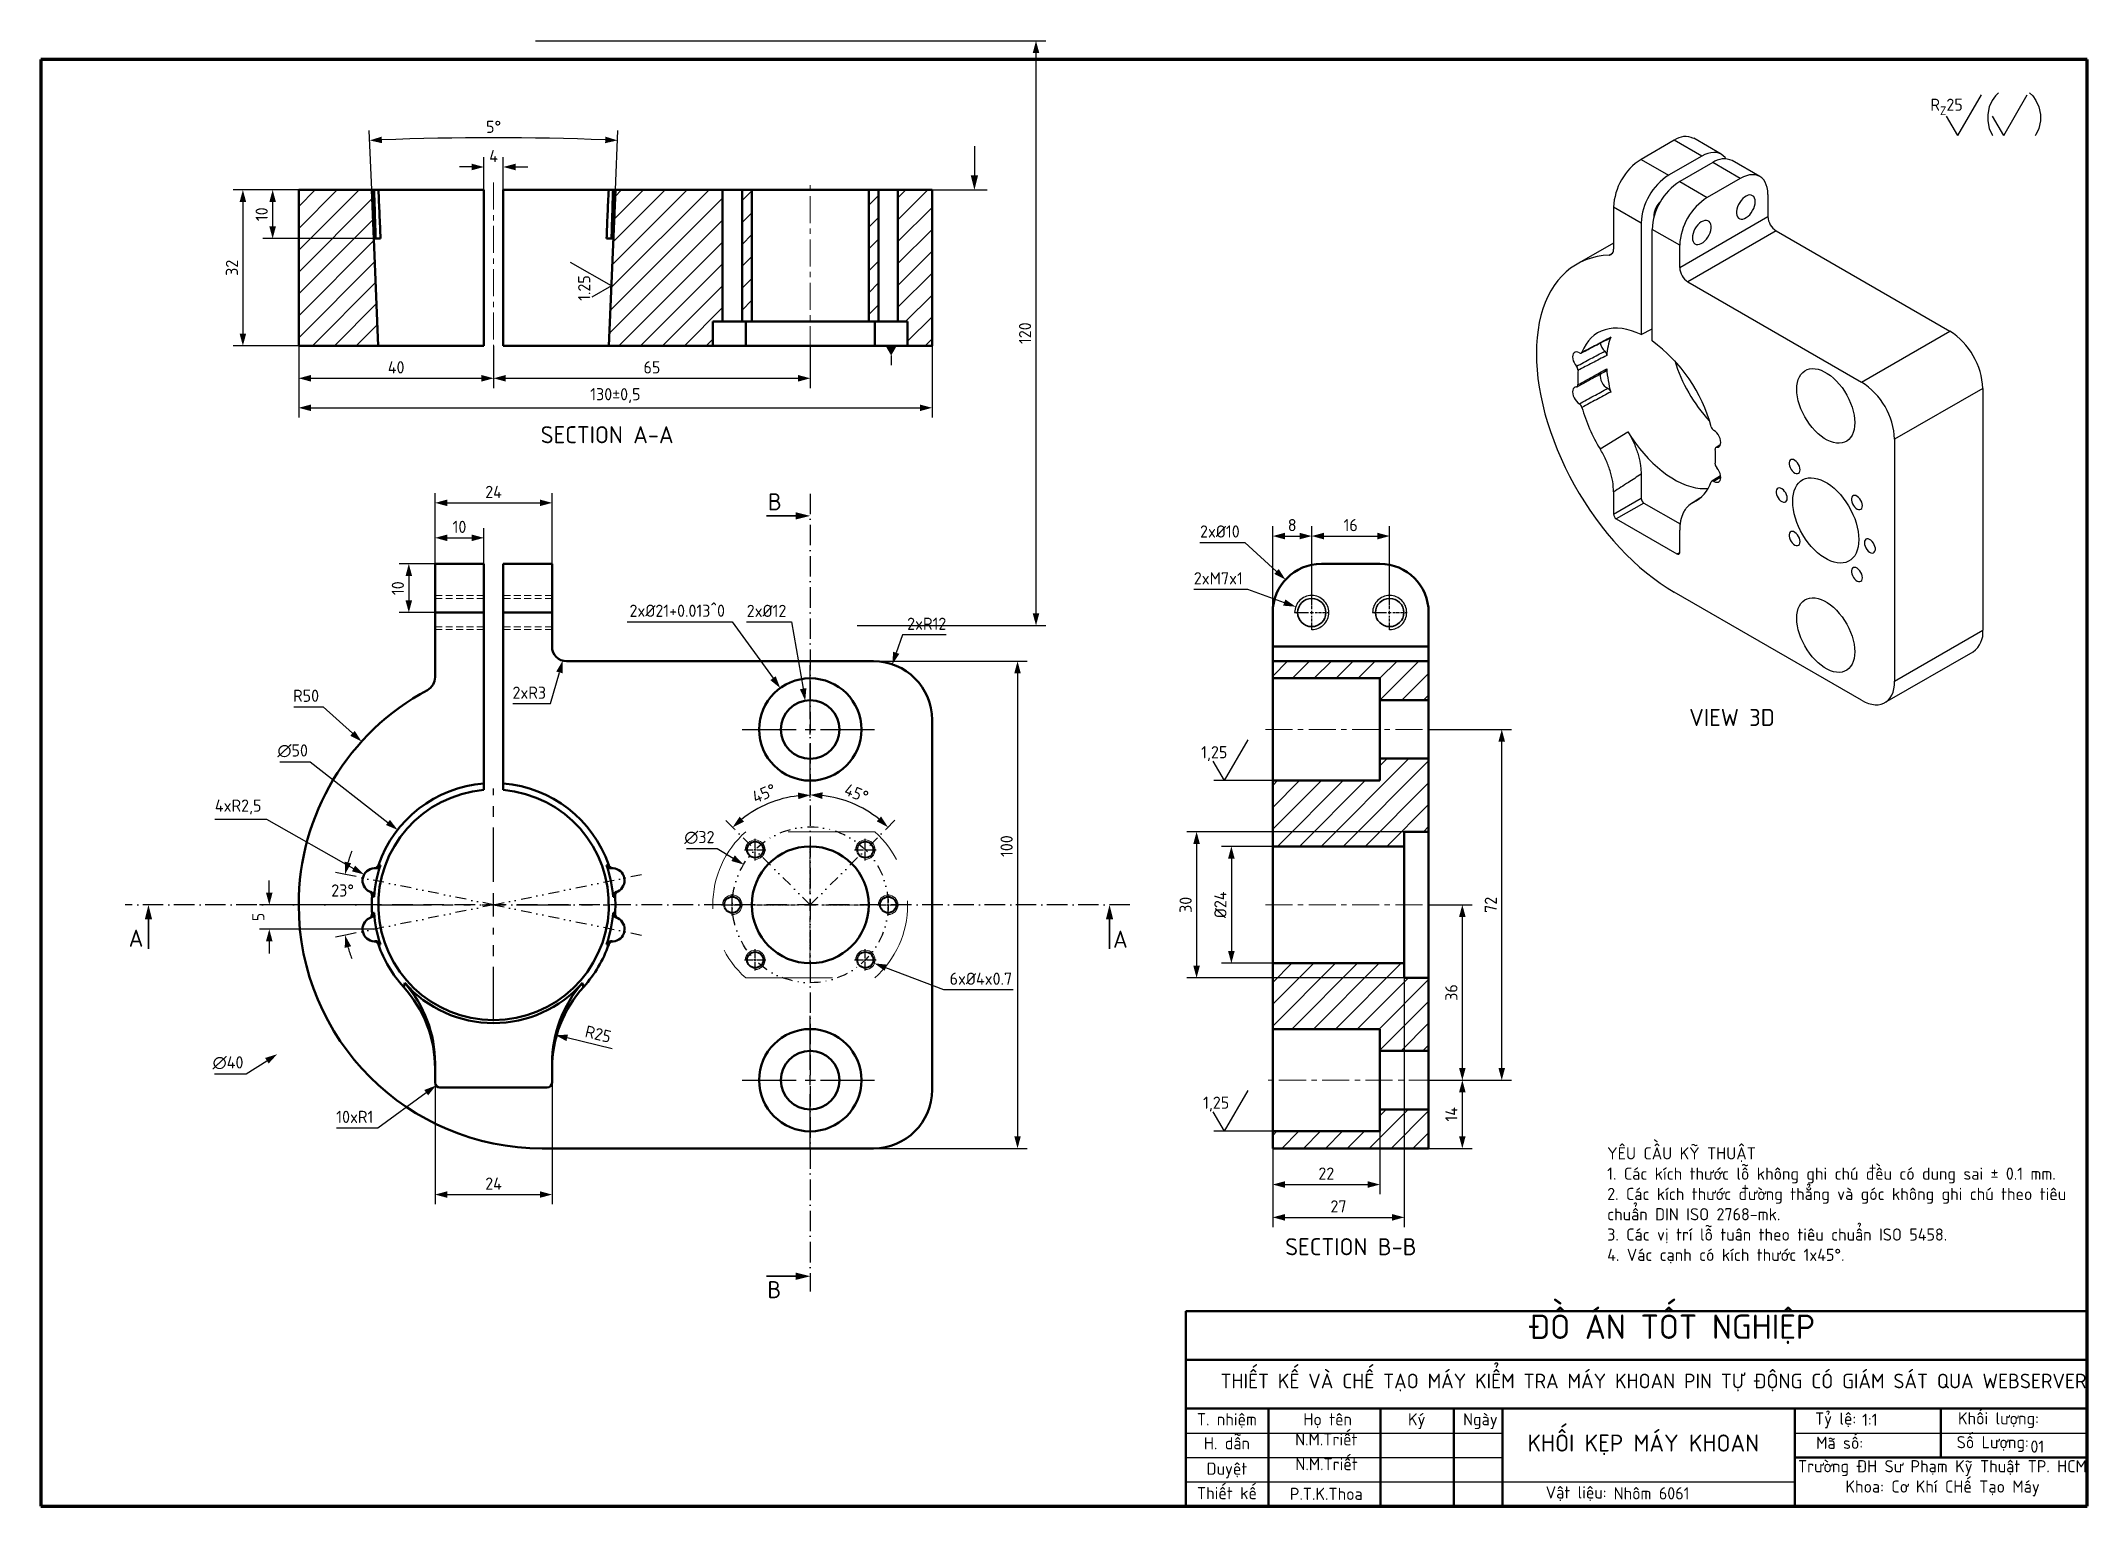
# Model space of a CAD drawing. Header units: millimetres. Extents: x -190 to 12889, y -227 to 3957.
# Drawn here: x 1510.3 to 1930.3, y 61.6 to 362.4 of the extents above; entities that cross this region are included whole.
import ezdxf

# ---------------------------------------------------------------- set-up
doc = ezdxf.new("R2010")
doc.units = ezdxf.units.MM
doc.header["$LTSCALE"] = 0.7
doc.header["$PDMODE"] = 35
doc.header["$PDSIZE"] = -4
for name, pattern in [('ACAD_ISO10W100', [18, 12, -3, 0, -3]), ('CENTER', [50.8, 31.75, -6.35, 6.35, -6.35]), ('CENTER2', [1.125, 0.75, -0.125, 0.125, -0.125]), ('DIVIDE', [31.75, 12.7, -6.35, 0, -6.35, 0, -6.35]), ('HIDDEN', [9.525, 6.35, -3.175])]:
    doc.linetypes.add(name, pattern=pattern)
doc.layers.get('0').update_dxf_attribs({"color": 255})
for name, color, linetype, lineweight in [('0.5', 7, 'Continuous', 50), ('1. Nét đâm', 7, 'Continuous', 35), ('AM_5', 10, 'Continuous', 25), ('AMC_Contour', 7, 'Continuous', 50), ('CON', 7, 'Continuous', 50), ('DIM', 94, 'Continuous', 25), ('KHUNGBV', 5, 'Continuous', 70), ('netdam', 7, 'Continuous', 40), ('screw', 33, 'Continuous', 13), ('TEXT', 7, 'Continuous', 25)]:
    doc.layers.add(name, color=color, linetype=linetype, lineweight=lineweight)
doc.layers.add('CENTER', color=10, linetype='CENTER')
doc.styles.add('TCVN-7284', font='tcvn+7284-2003r.ttf')
doc.dimstyles.new('TCVN_ISO-25_RadiusDia', dxfattribs={"dimtxt": 2.5, "dimasz": 2.5, "dimexe": 2, "dimexo": 0, "dimgap": 1, "dimtad": 1, "dimtoh": 1, "dimtxsty": 'TCVN-7284', "dimblk": 'Arrow', "dimcen": 0, "dimclrd": 256, "dimclre": 256, "dimclrt": 256, "dimadec": 0, "dimazin": 0, "dimtfac": 1, "dimtofl": 0, "dimtmove": 1, "dimatfit": 0, "dimldrblk": 'Arrow', "dimfxl": 1, "dimlwd": -1, "dimlwe": -1, "dimarcsym": 0})
doc.dimstyles.new('TCVN_ISO-25_RadiusDia$4', dxfattribs={"dimtxt": 2.5, "dimasz": 2.5, "dimexe": 2, "dimexo": 0, "dimgap": 1, "dimtad": 1, "dimtoh": 1, "dimtxsty": 'TCVN-7284', "dimblk": 'Arrow', "dimcen": 0, "dimclrd": 256, "dimclre": 256, "dimclrt": 256, "dimadec": 0, "dimazin": 0, "dimtfac": 1, "dimtofl": 0, "dimtmove": 1, "dimatfit": 0, "dimldrblk": 'Arrow', "dimfxl": 1, "dimlwd": -1, "dimlwe": -1, "dimarcsym": 0})

msp = doc.modelspace()

# ---------------------------------------------------------------- texts
at = {"color": 3, "char_height": 2.5, "attachment_point": 5, "style": 'TCVN-7284'}
for s, insert in [('\\A1;R{\\H0.7x;\\S^ Z;}25', (1901.4508, 348.8719)), ('\\A1;1,25', (1751.1275, 216.0881)), ('\\A1;1,25', (1751.5118, 144.1416))]:
    msp.add_mtext(s, dxfattribs=dict(at, insert=insert))
at = {"color": 3, "insert": (1621.7975, 311.6673), "char_height": 2.5, "attachment_point": 5, "rotation": 90, "style": 'TCVN-7284'}
msp.add_mtext('\\A1;1.25', dxfattribs=at)
at = {"insert": (1848.6197, 225.2642), "char_height": 3.5, "width": 65.664251, "attachment_point": 1, "style": 'TCVN-7284'}
msp.add_mtext('VIEW 3D', dxfattribs=at)
at = {"ltscale": 0.7, "char_height": 2.5, "attachment_point": 1, "style": 'TCVN-7284'}
for s, width, insert in [('1:1', 4.500037, (1884.1089, 80.5808)), ('01', 4.500037, (1918.6524, 75.078)), ('Nhôm 6061', 21.128607, (1833.0985, 65.4879))]:
    msp.add_mtext_dynamic_manual_height_columns(s, width=width, gutter_width=12.5, heights=[0], dxfattribs=dict(at, insert=insert))
at = {"layer": 'AMC_Contour', "color": 255, "insert": (1839.2041, 74.1906), "char_height": 3.5, "attachment_point": 5, "style": 'TCVN-7284'}
msp.add_mtext_dynamic_manual_height_columns('KHỐI KẸP MÁY KHOAN', width=48.062862, gutter_width=17.5, heights=[0], dxfattribs=at)
at = {"layer": 'TEXT', "ltscale": 0.7, "insert": (1831.7858, 135.2797), "char_height": 2.5, "attachment_point": 1, "style": 'TCVN-7284'}
msp.add_mtext_dynamic_manual_height_columns('YÊU CẦU KỸ THUẬT\\P1. Các kích thước lỗ không ghi chú đều có dung sai ± 0.1 mm. \\P2. Các kích thước đường thẳng và góc không ghi chú theo tiêu chuẩn DIN ISO 2768-mk.\\P3. Các vị trí lỗ tuân theo tiêu chuẩn ISO 5458.\\P4. Vác cạnh có kích thước 1x45°.', width=103.207926, gutter_width=1722.0912, heights=[0], dxfattribs=at)

# ---------------------------------------------------------------- blocks, each defined once
blk = doc.blocks.new('KHOI_KEP')
at = {"color": 5}
for p, q in [((1007.32, -101.7), (998.83, -106.6)), ((1014.39, -105.78), (1007.32, -101.7)), ((1019.39, -105.28), (1012.32, -101.2)), ((998.83, -106.6), (1005.9, -110.68)), ((1014.39, -105.78), (1005.9, -110.68)), ((1017.22, -107.41), (1008.73, -112.31)), ((1024.29, -111.49), (1017.22, -107.41)), ((1029.29, -111), (1022.22, -106.92)), ((1008.73, -112.31), (1015.8, -116.39)), ((1024.29, -111.49), (1015.8, -116.39)), ((991.76, -118.84), (991.76, -129.68)), ((998.83, -122.93), (991.76, -118.84)), ((1031.36, -115.58), (1031.36, -121.29)), ((998.83, -122.93), (998.83, -151.57)), ((1001.66, -153.2), (1001.66, -124.56)), ((1008.73, -128.64), (1001.66, -124.56)), ((1008.73, -134.36), (1031.36, -121.29)), ((1033.48, -124.97), (1010.85, -138.03)), ((1033.48, -124.97), (1078.03, -150.68)), ((991.76, -128.06), (982.32, -133.51)), ((990.64, -131.19), (991.51, -130.69)), ((1008.73, -134.36), (1008.73, -128.64)), ((1010.85, -138.03), (1055.4, -163.75)), ((998.83, -151.57), (1001.66, -150.07)), ((1055.4, -163.75), (1078.03, -150.68)), ((1086.51, -165.38), (1063.89, -178.44)), ((1086.51, -165.38), (1086.51, -227.44)), ((988.31, -180.9), (995.46, -176.48)), ((1063.89, -178.44), (1063.89, -240.5)), ((1019.12, -179.87), (1018.05, -180.52)), ((1019.02, -180.02), (1018.25, -180.47)), ((998.83, -187.4), (998.83, -193.56)), ((1019.19, -187.79), (1016.98, -189.18)), ((1019.26, -188.14), (1017.49, -189.23)), ((991.76, -191.95), (991.76, -197.64)), ((991.76, -197.64), (998.83, -193.56)), ((1014.03, -193.44), (1011.64, -194.98)), ((1013.91, -193.57), (1012.18, -194.68)), ((999.54, -194.78), (992.47, -198.86)), ((992.47, -198.86), (1008.03, -207.84)), ((999.54, -194.78), (1008.83, -200.15)), ((1008.73, -207.44), (1008.73, -201.75)), ((1008.03, -207.84), (1008.73, -207.44)), ((1055.4, -245.4), (1007.32, -217.64)), ((1063.89, -240.5), (1086.51, -227.44)), ((1061.4, -245.99), (1084.03, -232.93))]:
    blk.add_line(p, q, dxfattribs=at)
at = {"color": 5, "flags": 128}
for points in [[(1020.6, -106.45), (1020.38, -106.14), (1019.92, -105.66), (1019.39, -105.28), (1018.8, -105.02), (1018.15, -104.86), (1017.46, -104.82), (1016.73, -104.89), (1015.96, -105.08), (1015.18, -105.37), (1014.39, -105.78)], [(1031.36, -115.58), (1031.32, -114.69), (1031.18, -113.86), (1030.96, -113.11), (1030.66, -112.44), (1030.28, -111.86), (1029.82, -111.38), (1029.29, -111), (1028.7, -110.73), (1028.05, -110.57), (1027.36, -110.53), (1026.62, -110.6), (1025.86, -110.79), (1025.08, -111.09), (1024.29, -111.49)], [(1028.11, -117.46), (1028.06, -116.95), (1027.94, -116.52), (1027.73, -116.17), (1027.44, -115.92), (1027.1, -115.78), (1026.7, -115.74), (1026.27, -115.82), (1025.82, -116), (1025.36, -116.29), (1024.92, -116.67), (1024.5, -117.13), (1024.13, -117.65), (1023.81, -118.22), (1023.57, -118.8), (1023.4, -119.39), (1023.31, -119.96), (1023.31, -120.49), (1023.4, -120.96), (1023.57, -121.35), (1023.81, -121.65), (1024.13, -121.85), (1024.5, -121.94), (1024.92, -121.92), (1025.36, -121.79), (1025.82, -121.55), (1026.27, -121.21), (1026.7, -120.79), (1027.1, -120.3), (1027.44, -119.75), (1027.73, -119.18), (1027.94, -118.59), (1028.06, -118.01), (1028.11, -117.46)], [(1011.99, -126.76), (1012.03, -127.26), (1012.16, -127.69), (1012.37, -128.04), (1012.65, -128.29), (1013, -128.44), (1013.39, -128.48), (1013.82, -128.4), (1014.28, -128.21), (1014.73, -127.92), (1015.18, -127.54), (1015.59, -127.08), (1015.96, -126.56), (1016.28, -126), (1016.53, -125.41), (1016.7, -124.82), (1016.78, -124.26), (1016.78, -123.73), (1016.7, -123.26), (1016.53, -122.87), (1016.28, -122.57), (1015.96, -122.37), (1015.59, -122.28), (1015.18, -122.3), (1014.73, -122.43), (1014.28, -122.67), (1013.82, -123), (1013.39, -123.43), (1013, -123.92), (1012.65, -124.46), (1012.37, -125.04), (1012.16, -125.63), (1012.03, -126.21), (1011.99, -126.76)], [(990.64, -131.19), (989.06, -131.31), (987.53, -131.56), (986.05, -131.92), (984.63, -132.41), (983.26, -133.01), (981.96, -133.73), (980.73, -134.56), (979.57, -135.5), (978.48, -136.55), (977.47, -137.71), (976.53, -138.97), (975.68, -140.33), (974.91, -141.79), (974.23, -143.34), (973.63, -144.97), (973.13, -146.7), (972.71, -148.5), (972.38, -150.38), (972.15, -152.32), (972.01, -154.33), (971.96, -156.41)], [(998.83, -151.57), (997.59, -151.02), (996.35, -150.57), (995.14, -150.24), (993.95, -150.02), (992.79, -149.92), (991.67, -149.93), (990.6, -150.06), (989.57, -150.3), (988.6, -150.66), (987.68, -151.12), (986.83, -151.7), (986.05, -152.38), (985.34, -153.16), (984.7, -154.05), (984.14, -155.02), (983.66, -156.09)], [(971.96, -156.41), (972.01, -158.5), (972.14, -160.64), (972.37, -162.82), (972.69, -165.04), (973.09, -167.29), (973.58, -169.56), (974.16, -171.86), (974.83, -174.16), (975.58, -176.47), (976.41, -178.78), (977.31, -181.09), (978.3, -183.39), (979.36, -185.67), (980.49, -187.92), (981.69, -190.15), (982.96, -192.35), (984.29, -194.5), (985.68, -196.61), (987.12, -198.67), (988.62, -200.67), (990.16, -202.61), (991.75, -204.48), (993.38, -206.29), (995.04, -208.01), (996.73, -209.66), (998.46, -211.22), (1000.2, -212.7), (1001.97, -214.08), (1003.74, -215.37), (1005.53, -216.56), (1007.32, -217.64)], [(983, -156.24), (982.61, -156.06), (982.23, -156), (981.9, -156.05), (981.62, -156.21), (981.41, -156.48), (981.28, -156.84), (981.24, -157.27), (981.28, -157.75), (981.41, -158.26), (981.63, -158.76), (981.91, -159.25), (982.24, -159.69)], [(1038.79, -165.59), (1038.83, -164.68), (1038.96, -163.84), (1039.17, -163.07), (1039.47, -162.38), (1039.85, -161.78), (1040.3, -161.27), (1040.82, -160.86), (1041.4, -160.56), (1042.04, -160.37), (1042.73, -160.29), (1043.46, -160.32), (1044.22, -160.46), (1045.01, -160.72), (1045.81, -161.08), (1046.61, -161.54), (1047.41, -162.1), (1048.2, -162.76), (1048.96, -163.49), (1049.69, -164.3), (1050.38, -165.18), (1051.02, -166.11), (1051.6, -167.09), (1052.12, -168.1), (1052.57, -169.12), (1052.95, -170.16), (1053.25, -171.2), (1053.46, -172.21), (1053.59, -173.21), (1053.63, -174.16), (1053.59, -175.06), (1053.46, -175.9), (1053.25, -176.67), (1052.95, -177.36), (1052.57, -177.96), (1052.12, -178.47), (1051.6, -178.88), (1051.02, -179.18), (1050.38, -179.37), (1049.69, -179.45), (1048.96, -179.42), (1048.2, -179.28), (1047.41, -179.03), (1046.61, -178.66), (1045.81, -178.2), (1045.01, -177.64), (1044.22, -176.99), (1043.46, -176.25), (1042.73, -175.44), (1042.04, -174.56), (1041.4, -173.63), (1040.82, -172.66), (1040.3, -171.65), (1039.85, -170.62), (1039.47, -169.58), (1039.17, -168.55), (1038.96, -167.53), (1038.83, -166.54), (1038.79, -165.59)], [(982.24, -164.99), (981.91, -165.04), (981.63, -165.2), (981.41, -165.47), (981.28, -165.82), (981.24, -166.25), (981.28, -166.73), (981.41, -167.24), (981.62, -167.75), (981.9, -168.23), (982.23, -168.67), (982.61, -169.04), (983, -169.32)], [(995.46, -176.48), (996.4, -177.96), (997.39, -179.4), (998.44, -180.78), (999.53, -182.09), (1000.66, -183.34), (1001.82, -184.52), (1003.01, -185.61), (1004.23, -186.62), (1005.46, -187.53), (1006.7, -188.35), (1007.94, -189.07), (1009.18, -189.68), (1010.41, -190.19), (1011.62, -190.58), (1012.82, -190.87), (1013.98, -191.04), (1015.11, -191.09), (1016.02, -191.05)], [(1018.25, -180.47), (1018.59, -180.43), (1018.87, -180.27), (1019.08, -180), (1019.21, -179.65), (1019.26, -179.22), (1019.22, -178.74), (1019.09, -178.23), (1018.88, -177.72), (1018.6, -177.24), (1018.26, -176.8), (1017.89, -176.43), (1017.49, -176.15)], [(1039.62, -186.23), (1039.58, -185.8), (1039.45, -185.34), (1039.24, -184.89), (1038.97, -184.47), (1038.65, -184.11), (1038.3, -183.83), (1037.94, -183.65), (1037.61, -183.59), (1037.31, -183.63), (1037.07, -183.79), (1036.89, -184.05), (1036.81, -184.4), (1036.81, -184.81), (1036.89, -185.25), (1037.07, -185.71), (1037.31, -186.15), (1037.61, -186.54), (1037.94, -186.86), (1038.3, -187.09), (1038.65, -187.22), (1038.97, -187.23), (1039.24, -187.12), (1039.45, -186.91), (1039.58, -186.61), (1039.62, -186.23)], [(1017.49, -189.23), (1017.89, -189.4), (1018.26, -189.47), (1018.6, -189.42), (1018.88, -189.25), (1019.09, -188.99), (1019.22, -188.63), (1019.26, -188.2), (1019.21, -187.72), (1019.08, -187.21), (1018.87, -186.7), (1018.59, -186.22), (1018.25, -185.78)], [(1037.72, -194.37), (1037.77, -193.4), (1037.9, -192.5), (1038.11, -191.66), (1038.41, -190.9), (1038.79, -190.23), (1039.25, -189.65), (1039.77, -189.17), (1040.36, -188.79), (1041.02, -188.52), (1041.72, -188.36), (1042.47, -188.31), (1043.26, -188.38), (1044.08, -188.55), (1044.92, -188.84), (1045.78, -189.23), (1046.64, -189.73), (1047.49, -190.32), (1048.34, -191.01), (1049.16, -191.78), (1049.95, -192.63), (1050.7, -193.54), (1051.4, -194.52), (1052.06, -195.54), (1052.65, -196.6), (1053.17, -197.69), (1053.63, -198.79), (1054.01, -199.9), (1054.31, -201.01), (1054.52, -202.09), (1054.65, -203.15), (1054.69, -204.17), (1054.65, -205.13), (1054.52, -206.04), (1054.31, -206.87), (1054.01, -207.63), (1053.63, -208.31), (1053.17, -208.89), (1052.65, -209.37), (1052.06, -209.74), (1051.4, -210.01), (1050.7, -210.17), (1049.95, -210.22), (1049.16, -210.16), (1048.34, -209.98), (1047.49, -209.69), (1046.64, -209.3), (1045.78, -208.8), (1044.92, -208.21), (1044.08, -207.53), (1043.26, -206.75), (1042.47, -205.91), (1041.72, -204.99), (1041.02, -204.02), (1040.36, -202.99), (1039.77, -201.93), (1039.25, -200.84), (1038.79, -199.74), (1038.41, -198.63), (1038.11, -197.53), (1037.9, -196.44), (1037.77, -195.39), (1037.72, -194.37)], [(1036.31, -193.55), (1036.27, -193.12), (1036.14, -192.66), (1035.93, -192.21), (1035.65, -191.79), (1035.33, -191.44), (1034.98, -191.16), (1034.63, -190.98), (1034.29, -190.91), (1033.99, -190.96), (1033.75, -191.12), (1033.58, -191.38), (1033.49, -191.72), (1033.49, -192.13), (1033.58, -192.58), (1033.75, -193.04), (1033.99, -193.47), (1034.29, -193.87), (1034.63, -194.19), (1034.98, -194.42), (1035.33, -194.54), (1035.65, -194.55), (1035.93, -194.45), (1036.14, -194.24), (1036.27, -193.93), (1036.31, -193.55)], [(1055.62, -195.46), (1055.58, -195.03), (1055.45, -194.58), (1055.24, -194.12), (1054.97, -193.71), (1054.65, -193.35), (1054.3, -193.07), (1053.94, -192.89), (1053.61, -192.82), (1053.31, -192.87), (1053.07, -193.03), (1052.89, -193.29), (1052.81, -193.63), (1052.81, -194.04), (1052.89, -194.49), (1053.07, -194.95), (1053.31, -195.39), (1053.61, -195.78), (1053.94, -196.1), (1054.3, -196.33), (1054.65, -196.45), (1054.97, -196.46), (1055.24, -196.36), (1055.45, -196.15), (1055.58, -195.84), (1055.62, -195.46)], [(1039.62, -204.7), (1039.58, -204.27), (1039.45, -203.82), (1039.24, -203.36), (1038.97, -202.95), (1038.65, -202.59), (1038.3, -202.31), (1037.94, -202.13), (1037.61, -202.06), (1037.31, -202.11), (1037.07, -202.27), (1036.89, -202.53), (1036.81, -202.87), (1036.81, -203.28), (1036.89, -203.73), (1037.07, -204.19), (1037.31, -204.62), (1037.61, -205.02), (1037.94, -205.34), (1038.3, -205.57), (1038.65, -205.69), (1038.97, -205.7), (1039.24, -205.6), (1039.45, -205.39), (1039.58, -205.08), (1039.62, -204.7)], [(1056.11, -204.98), (1056.15, -205.41), (1056.28, -205.87), (1056.49, -206.32), (1056.77, -206.74), (1057.09, -207.1), (1057.43, -207.38), (1057.79, -207.56), (1058.13, -207.62), (1058.42, -207.58), (1058.67, -207.42), (1058.84, -207.16), (1058.93, -206.81), (1058.93, -206.4), (1058.84, -205.96), (1058.67, -205.5), (1058.42, -205.06), (1058.13, -204.67), (1057.79, -204.35), (1057.43, -204.12), (1057.09, -203.99), (1056.77, -203.98), (1056.49, -204.09), (1056.28, -204.3), (1056.15, -204.6), (1056.11, -204.98)], [(1055.62, -213.94), (1055.58, -213.51), (1055.45, -213.05), (1055.24, -212.6), (1054.97, -212.18), (1054.65, -211.82), (1054.3, -211.54), (1053.94, -211.37), (1053.61, -211.3), (1053.31, -211.34), (1053.07, -211.5), (1052.89, -211.76), (1052.81, -212.11), (1052.81, -212.52), (1052.89, -212.97), (1053.07, -213.42), (1053.31, -213.86), (1053.61, -214.25), (1053.94, -214.57), (1054.3, -214.8), (1054.65, -214.93), (1054.97, -214.94), (1055.24, -214.84), (1055.45, -214.63), (1055.58, -214.32), (1055.62, -213.94)], [(1038.79, -224.38), (1038.83, -223.47), (1038.96, -222.63), (1039.17, -221.86), (1039.47, -221.17), (1039.85, -220.57), (1040.3, -220.06), (1040.82, -219.65), (1041.4, -219.35), (1042.04, -219.16), (1042.73, -219.08), (1043.46, -219.11), (1044.22, -219.25), (1045.01, -219.51), (1045.81, -219.87), (1046.61, -220.33), (1047.41, -220.9), (1048.2, -221.55), (1048.96, -222.28), (1049.69, -223.1), (1050.38, -223.97), (1051.02, -224.9), (1051.6, -225.88), (1052.12, -226.89), (1052.57, -227.92), (1052.95, -228.95), (1053.25, -229.99), (1053.46, -231.01), (1053.59, -232), (1053.63, -232.95), (1053.59, -233.85), (1053.46, -234.69), (1053.25, -235.46), (1052.95, -236.15), (1052.57, -236.76), (1052.12, -237.26), (1051.6, -237.67), (1051.02, -237.97), (1050.38, -238.16), (1049.69, -238.25), (1048.96, -238.21), (1048.2, -238.07), (1047.41, -237.82), (1046.61, -237.46), (1045.81, -236.99), (1045.01, -236.43), (1044.22, -235.78), (1043.46, -235.04), (1042.73, -234.23), (1042.04, -233.35), (1041.4, -232.42), (1040.82, -231.45), (1040.3, -230.44), (1039.85, -229.41), (1039.47, -228.37), (1039.17, -227.34), (1038.96, -226.32), (1038.83, -225.33), (1038.79, -224.38)], [(1055.4, -245.4), (1056.29, -245.86), (1057.17, -246.21), (1058.02, -246.44), (1058.85, -246.55), (1059.64, -246.54), (1060.39, -246.41), (1061.08, -246.16), (1061.71, -245.8), (1062.27, -245.32), (1062.75, -244.74), (1063.15, -244.06), (1063.47, -243.29), (1063.7, -242.43), (1063.84, -241.5), (1063.89, -240.5)]]:
    blk.add_lwpolyline(points, dxfattribs=at)
at = {"color": 5}
for centre, radius, start, end in [((1010.23, -105.65), 4.91, 64.9178, 126.3926), ((1007.04, -119.5), 15.29, 122.4534, 177.5466), ((1020.13, -111.37), 4.91, 64.9178, 126.3926), ((1014.11, -123.58), 15.29, 122.4534, 177.5466), ((1016.94, -125.21), 15.29, 122.4534, 177.5466), ((1007.2, -121.19), 5.09, 130.4316, 182.7476), ((1024.01, -129.29), 15.29, 122.4534, 177.5466), ((1035.97, -121.08), 4.61, 182.6055, 237.3945), ((990.48, -129.89), 1.31, 277.3262, 9.6187), ((1013.34, -134.15), 4.61, 182.6055, 237.3945), ((1006.09, -158.01), 16.12, 158.9303, 176.2074), ((1068.14, -166.19), 18.39, 2.5243, 57.4757), ((992.37, -152.88), 4.09, 191.7393, 225.8746), ((978.26, -185.55), 39.92, 14.9709, 54.1204), ((1006.12, -162.57), 23.55, 175.5104, 184.4896), ((991.87, -162.19), 3.53, 170.8552, 243.5146), ((1020.84, -158.01), 30.93, 184.3775, 195.5544), ((1045.47, -146.63), 39.75, 196.9996, 222.995), ((1045.51, -179.25), 18.39, 2.5242, 57.4758), ((1023.43, -159.26), 41.25, 195.4287, 211.6443), ((994.38, -182.9), 23.55, 355.5104, 4.4896), ((1000.37, -193.49), 1.54, 182.6055, 237.3945), ((1007.87, -186.21), 9.51, 297.0098, 340.5393), ((993.3, -197.57), 1.54, 182.6055, 237.3945), ((1008.3, -207.51), 0.437, 230.7967, 9.214), ((1080.58, -228.06), 5.97, 305.3259, 5.9863)]:
    blk.add_arc(centre, radius, start, end, dxfattribs=at)
for points, knots in [([(983.66, -156.09), (984.89, -155.44), (986.12, -154.79), (987.35, -154.15), (988.58, -153.5), (989.81, -152.85), (991.04, -152.21)], [0, 0, 0, 0, 0.0050015, 0.0050015, 0.0050015, 0.01000953, 0.01000953, 0.01000953, 0.01000953]), ([(991.04, -152.21), (991.03, -152.24), (991, -152.31), (990.94, -152.38), (990.89, -152.4), (990.87, -152.41)], [0, 0, 0, 0, 0.367733, 0.746134, 1, 1, 1, 1]), ([(982.24, -159.69), (983.47, -159.04), (984.69, -158.39), (985.91, -157.74), (987.12, -157.1), (988.32, -156.46), (989.52, -155.82)], [0, 0, 0, 0, 0.00505024, 0.00505024, 0.00505024, 0.0100049, 0.0100049, 0.0100049, 0.0100049]), ([(990, -156.94), (988.78, -157.57), (987.55, -158.21), (986.33, -158.84), (985.1, -159.47), (983.87, -160.1), (982.64, -160.73)], [0, 0, 0, 0, 0.00499884, 0.00499884, 0.00499884, 0.01000954, 0.01000954, 0.01000954, 0.01000954]), ([(983, -156.24), (983.15, -156.32), (983.29, -156.35), (983.52, -156.3), (983.61, -156.22), (983.66, -156.09)], [0, 0, 0, 0, 0.5, 0.5, 1, 1, 1, 1]), ([(983.49, -156.3), (985.02, -155.49), (987.49, -154.19), (989.94, -152.9), (990.87, -152.42)], [0, 0, 0, 0, 0.623723, 1, 1, 1, 1]), ([(989.52, -155.82), (989.67, -155.96), (989.8, -156.15), (989.97, -156.56), (990.01, -156.77), (990, -156.94)], [0, 0, 0, 0, 0.5, 0.5, 1, 1, 1, 1]), ([(982.64, -160.73), (982.66, -160.57), (982.62, -160.38), (982.48, -160.01), (982.37, -159.83), (982.24, -159.69)], [0, 0, 0, 0, 0.5, 0.5, 1, 1, 1, 1]), ([(982.43, -164.96), (983.97, -164.11), (986.42, -162.74), (988.87, -161.4), (989.79, -160.9)], [0, 0, 0, 0, 0.626019, 1, 1, 1, 1]), ([(982.64, -164.41), (983.87, -163.74), (985.09, -163.06), (986.32, -162.39), (987.55, -161.71), (988.77, -161.04), (990, -160.37)], [0, 0, 0, 0, 0.0050015, 0.0050015, 0.0050015, 0.01000953, 0.01000953, 0.01000953, 0.01000953]), ([(990, -160.37), (990, -160.41), (990.01, -160.51), (989.98, -160.63), (989.95, -160.74), (989.89, -160.83), (989.83, -160.88), (989.8, -160.9), (989.79, -160.9)], [0, 0, 0, 0, 0.187707, 0.380861, 0.568567, 0.761711, 0.949532, 1, 1, 1, 1]), ([(982.24, -164.99), (982.37, -165), (982.48, -164.94), (982.62, -164.74), (982.66, -164.59), (982.64, -164.41)], [0, 0, 0, 0, 0.5, 0.5, 1, 1, 1, 1]), ([(983, -169.32), (984.23, -168.65), (985.46, -167.98), (986.68, -167.32), (987.89, -166.66), (989.09, -166), (990.29, -165.35)], [0, 0, 0, 0, 0.00505024, 0.00505024, 0.00505024, 0.0100049, 0.0100049, 0.0100049, 0.0100049]), ([(991.04, -166.3), (989.82, -166.96), (988.59, -167.62), (987.36, -168.27), (986.13, -168.93), (984.9, -169.58), (983.66, -170.23)], [0, 0, 0, 0, 0.00499884, 0.00499884, 0.00499884, 0.01000954, 0.01000954, 0.01000954, 0.01000954]), ([(990.29, -165.35), (990.45, -165.41), (990.61, -165.55), (990.88, -165.89), (990.99, -166.1), (991.04, -166.3)], [0, 0, 0, 0, 0.5, 0.5, 1, 1, 1, 1]), ([(983.66, -170.23), (983.61, -170.05), (983.52, -169.86), (983.29, -169.53), (983.15, -169.4), (983, -169.32)], [0, 0, 0, 0, 0.5, 0.5, 1, 1, 1, 1]), ([(995.46, -176.48), (995.99, -177.36), (996.47, -178.27), (997.09, -179.65), (997.29, -180.12), (997.64, -181.06), (997.81, -181.53), (998.24, -182.93), (998.46, -183.85), (998.68, -185.21), (998.74, -185.66), (998.81, -186.55), (998.83, -186.98), (998.83, -187.4)], [0, 0, 0, 0, 0.25, 0.25, 0.375, 0.375, 0.5, 0.5, 0.75, 0.75, 0.875, 0.875, 1, 1, 1, 1]), ([(1016.83, -175.24), (1016.88, -175.42), (1016.97, -175.61), (1017.21, -175.93), (1017.35, -176.07), (1017.49, -176.15)], [0, 0, 0, 0, 0.5, 0.5, 1, 1, 1, 1]), ([(991.76, -191.95), (991.76, -191.09), (991.69, -190.21), (991.46, -188.84), (991.37, -188.38), (991.14, -187.43), (991.01, -186.96), (990.57, -185.54), (990.21, -184.6), (989.57, -183.19), (989.33, -182.72), (988.84, -181.8), (988.58, -181.35), (988.31, -180.9)], [0, 0, 0, 0, 0.25, 0.25, 0.375, 0.375, 0.5, 0.5, 0.75, 0.75, 0.875, 0.875, 1, 1, 1, 1]), ([(1018.25, -180.47), (1018.12, -180.47), (1018.01, -180.52), (1017.87, -180.73), (1017.84, -180.88), (1017.85, -181.05)], [0, 0, 0, 0, 0.5, 0.5, 1, 1, 1, 1]), ([(998.83, -187.4), (997.74, -188.1), (996.65, -188.81), (995.56, -189.51), (994.29, -190.32), (993.03, -191.14), (991.76, -191.95)], [0, 0, 0, 0, 0.00464154, 0.00464154, 0.00464154, 0.01001626, 0.01001626, 0.01001626, 0.01001626]), ([(1017.85, -184.74), (1017.84, -184.9), (1017.87, -185.08), (1018.01, -185.45), (1018.12, -185.64), (1018.25, -185.78)], [0, 0, 0, 0, 0.5, 0.5, 1, 1, 1, 1]), ([(1017.49, -189.23), (1017.35, -189.14), (1017.21, -189.11), (1016.97, -189.17), (1016.88, -189.25), (1016.83, -189.38)], [0, 0, 0, 0, 0.5, 0.5, 1, 1, 1, 1]), ([(1012.18, -194.68), (1011.64, -194.94), (1011.15, -195.3), (1010.51, -195.96), (1010.32, -196.2), (1009.95, -196.73), (1009.78, -197.01), (1009.34, -197.92), (1009.12, -198.59), (1008.89, -199.71), (1008.83, -200.1), (1008.75, -200.9), (1008.73, -201.32), (1008.73, -201.75)], [0, 0, 0, 0, 0.25, 0.25, 0.375, 0.375, 0.5, 0.5, 0.75, 0.75, 0.875, 0.875, 1, 1, 1, 1])]:
    blk.add_open_spline(points, degree=3, knots=knots, dxfattribs=at)
blk = doc.blocks.new('*U123')
at = {"color": 0, "linetype": 'CENTER2', "transparency": 16777216}
for p, q in [((-3.52, 0), (-0.68, 0)), ((0, 0.68), (0, 3.52)), ((0.68, 0), (3.52, 0)), ((0, -3.52), (0, -0.68))]:
    blk.add_line(p, q, dxfattribs=at)
at = {"color": 0, "linetype": 'Continuous', "transparency": 16777216}
for p, q in [((-0.34, 0), (0.34, 0)), ((0, -0.34), (0, 0.34))]:
    blk.add_line(p, q, dxfattribs=at)
blk = doc.blocks.new('M7')
at = {"color": 4}
blk.add_arc((7318.63, 687445.45), 3.5, 270, 180, dxfattribs=at)
at = {"layer": '1. Nét đâm', "color": 8, "ltscale": 2}
blk.add_circle((7318.63, 687445.45), 2.9, dxfattribs=at)
at = {"color": 1, "linetype": 'CENTER2'}
blk.add_blockref('*U123', (7318.63, 687445.45), dxfattribs=at)
blk = doc.blocks.new('*U581')
at = {"color": 0, "linetype": 'CENTER', "lineweight": 18, "ltscale": 0.25, "transparency": 16777216}
blk.add_line((-12.5, 0), (22.5, 0), dxfattribs=at)
blk = doc.blocks.new('*U582')
at = {"color": 0, "linetype": 'CENTER', "lineweight": 18, "ltscale": 0.25, "transparency": 16777216}
blk.add_line((-15, 0), (20, 0), dxfattribs=at)
blk = doc.blocks.new('*U583')
at = {"color": 0, "linetype": 'CENTER', "lineweight": 18, "ltscale": 0.25, "transparency": 16777216}
blk.add_line((22.5, 0), (-12.5, 0), dxfattribs=at)
blk = doc.blocks.new('KHOI_KEP_2')
at = {"linetype": 'Continuous', "lineweight": 18}
h = blk.add_hatch(dxfattribs=at)
h.set_pattern_fill('ANSI31', color=4, style=0)
h.paths.add_polyline_path([(989.41, -319.81), (989.41, -311.81), (957.41, -311.81), (957.41, -315.31), (979.41, -315.31), (979.41, -319.81)], flags=0)
h = blk.add_hatch(dxfattribs=at)
h.set_pattern_fill('ANSI31', color=4, style=0)
h.paths.add_polyline_path([(989.41, -331.81), (979.41, -331.81), (979.41, -336.31), (957.41, -336.31), (957.41, -349.81), (984.41, -349.81), (984.41, -346.81), (989.41, -346.81)], flags=0)
h = blk.add_hatch(dxfattribs=at)
h.set_pattern_fill('ANSI31', color=4, style=0)
h.paths.add_polyline_path([(957.41, -387.31), (979.41, -387.31), (979.41, -391.81), (989.41, -391.81), (989.41, -376.81), (984.41, -376.81), (984.41, -373.81), (957.41, -373.81)], flags=0)
h = blk.add_hatch(dxfattribs=at)
h.set_pattern_fill('ANSI31', color=4, style=0)
h.paths.add_polyline_path([(957.41, -408.31), (957.41, -411.81), (989.41, -411.81), (989.41, -403.81), (979.41, -403.81), (979.41, -408.31)], flags=0)
at = {"layer": '0.5'}
for p, q in [((979.41, -291.81), (967.41, -291.81)), ((957.41, -308.81), (957.41, -301.81)), ((989.41, -301.81), (989.41, -308.81)), ((957.41, -308.81), (989.41, -308.81)), ((957.41, -311.81), (957.41, -308.81)), ((989.41, -308.81), (989.41, -311.81)), ((957.41, -315.31), (957.41, -311.81)), ((989.41, -311.81), (957.41, -311.81)), ((989.41, -319.81), (989.41, -311.81)), ((957.41, -315.31), (979.41, -315.31)), ((957.41, -336.31), (957.41, -315.31)), ((979.41, -315.31), (979.41, -319.81)), ((979.41, -331.81), (979.41, -319.81)), ((979.41, -319.81), (989.41, -319.81)), ((989.41, -331.81), (989.41, -319.81)), ((979.41, -331.81), (979.41, -336.31)), ((989.41, -331.81), (979.41, -331.81)), ((989.41, -346.81), (989.41, -331.81)), ((957.41, -349.81), (957.41, -336.31)), ((979.41, -336.31), (957.41, -336.31)), ((989.41, -346.81), (984.41, -346.81)), ((984.41, -349.81), (984.41, -346.81)), ((989.41, -346.81), (989.41, -376.81)), ((957.41, -349.81), (984.41, -349.81)), ((957.41, -373.81), (957.41, -349.81)), ((984.41, -373.81), (984.41, -349.81)), ((957.41, -387.31), (957.41, -373.81)), ((984.41, -373.81), (957.41, -373.81)), ((984.41, -376.81), (984.41, -373.81)), ((984.41, -376.81), (989.41, -376.81)), ((989.41, -391.81), (989.41, -376.81)), ((957.41, -387.31), (979.41, -387.31)), ((957.41, -408.31), (957.41, -387.31)), ((979.41, -387.31), (979.41, -391.81)), ((979.41, -391.81), (989.41, -391.81)), ((979.41, -403.81), (979.41, -391.81)), ((989.41, -403.81), (989.41, -391.81)), ((989.41, -403.81), (979.41, -403.81)), ((979.41, -403.81), (979.41, -408.31)), ((989.41, -411.81), (989.41, -403.81)), ((979.41, -408.31), (957.41, -408.31)), ((957.41, -411.81), (957.41, -408.31)), ((957.41, -411.81), (989.41, -411.81))]:
    blk.add_line(p, q, dxfattribs=at)
for centre, start, end in [((967.41, -301.81), 90, 180), ((979.41, -301.81), 0, 90)]:
    blk.add_arc(centre, 10, start, end, dxfattribs=at)
at = {"color": 1}
for p in [(-6353.22, -687747.26), (-6337.22, -687747.26)]:
    blk.add_blockref('M7', p, dxfattribs=at)
at = {"color": 1, "linetype": 'CENTER', "lineweight": 18, "ltscale": 0.25}
for name, p in [('*U581', (968.41, -325.81)), ('*U582', (970.91, -361.81)), ('*U583', (968.41, -397.81))]:
    blk.add_blockref(name, p, dxfattribs=at)
at = {"layer": 'TEXT', "insert": (959.97, -430.25), "char_height": 3.5, "width": 65.6643, "attachment_point": 1, "style": 'TCVN-7284'}
blk.add_mtext('SECTION B-B', dxfattribs=at)
blk = doc.blocks.new('Arrow')
at = {"layer": 'DIM'}
blk.add_solid([(-1, 0.27), (-1, -0.27), (0, 0)], dxfattribs=at)
blk = doc.blocks.new('*D526')
at = {"layer": 'Defpoints', "color": 0, "ltscale": 0.2, "transparency": 16777216}
for p in [(1681.2, 235.05), (1681.2, 135.05), (1710.75, 135.05)]:
    blk.add_point(p, dxfattribs=at)
at = {"layer": 'DIM', "ltscale": 0.2, "transparency": 16777216}
for p, q in [((1681.2, 235.05), (1712.75, 235.05)), ((1710.75, 232.55), (1710.75, 137.55)), ((1681.2, 135.05), (1712.75, 135.05))]:
    blk.add_line(p, q, dxfattribs=at)
at = {"layer": 'DIM', "ltscale": 0.2, "transparency": 16777216, "xscale": 2.5, "yscale": 2.5, "zscale": 2.5}
for p, rotation in [((1710.75, 235.05), 90), ((1710.75, 135.05), 270)]:
    blk.add_blockref('Arrow', p, dxfattribs=dict(at, rotation=rotation))
at = {"layer": 'DIM', "ltscale": 0.2, "transparency": 16777216, "insert": (1708.5, 197.1), "char_height": 2.5, "attachment_point": 5, "rotation": 90, "style": 'TCVN-7284'}
blk.add_mtext('100', dxfattribs=at)
blk = doc.blocks.new('*D527')
at = {"layer": 'Defpoints', "color": 0, "ltscale": 0.2, "transparency": 16777216}
for p in [(1611.8, 362.4), (1714.54, 362.4), (1677.8, 242.4)]:
    blk.add_point(p, dxfattribs=at)
at = {"layer": 'DIM', "ltscale": 0.2, "transparency": 16777216}
for p, q in [((1611.8, 362.4), (1716.54, 362.4)), ((1714.54, 244.9), (1714.54, 359.9)), ((1677.8, 242.4), (1716.54, 242.4))]:
    blk.add_line(p, q, dxfattribs=at)
at = {"layer": 'DIM', "ltscale": 0.2, "transparency": 16777216, "xscale": 2.5, "yscale": 2.5, "zscale": 2.5}
for p, rotation in [((1714.54, 362.4), 90), ((1714.54, 242.4), 270)]:
    blk.add_blockref('Arrow', p, dxfattribs=dict(at, rotation=rotation))
at = {"layer": 'DIM', "ltscale": 0.2, "transparency": 16777216, "insert": (1712.29, 302.4), "char_height": 2.5, "attachment_point": 5, "rotation": 90, "style": 'TCVN-7284'}
blk.add_mtext('120', dxfattribs=at)
blk = doc.blocks.new('*D528')
at = {"layer": 'Defpoints', "color": 0, "ltscale": 0.2, "transparency": 16777216}
for p in [(1795.13, 149.05), (1802.05, 149.05), (1795.13, 135.05)]:
    blk.add_point(p, dxfattribs=at)
at = {"layer": 'DIM', "ltscale": 0.2, "transparency": 16777216}
for p, q in [((1795.13, 149.05), (1804.05, 149.05)), ((1802.05, 137.55), (1802.05, 146.55)), ((1795.13, 135.05), (1804.05, 135.05))]:
    blk.add_line(p, q, dxfattribs=at)
at = {"layer": 'DIM', "ltscale": 0.2, "transparency": 16777216, "xscale": 2.5, "yscale": 2.5, "zscale": 2.5}
for p, rotation in [((1802.05, 149.05), 90), ((1802.05, 135.05), 270)]:
    blk.add_blockref('Arrow', p, dxfattribs=dict(at, rotation=rotation))
at = {"layer": 'DIM', "ltscale": 0.2, "transparency": 16777216, "insert": (1799.8, 142.05), "char_height": 2.5, "attachment_point": 5, "rotation": 90, "style": 'TCVN-7284'}
blk.add_mtext('14', dxfattribs=at)
blk = doc.blocks.new('*D529')
at = {"layer": 'Defpoints', "color": 0, "ltscale": 0.2, "transparency": 16777216}
for p in [(1795.13, 185.05), (1802.05, 185.05), (1795.13, 149.05)]:
    blk.add_point(p, dxfattribs=at)
at = {"layer": 'DIM', "ltscale": 0.2, "transparency": 16777216}
for p, q in [((1795.13, 185.05), (1804.05, 185.05)), ((1802.05, 151.55), (1802.05, 182.55)), ((1795.13, 149.05), (1804.05, 149.05))]:
    blk.add_line(p, q, dxfattribs=at)
at = {"layer": 'DIM', "ltscale": 0.2, "transparency": 16777216, "xscale": 2.5, "yscale": 2.5, "zscale": 2.5}
for p, rotation in [((1802.05, 185.05), 90), ((1802.05, 149.05), 270)]:
    blk.add_blockref('Arrow', p, dxfattribs=dict(at, rotation=rotation))
at = {"layer": 'DIM', "ltscale": 0.2, "transparency": 16777216, "insert": (1799.8, 167.05), "char_height": 2.5, "attachment_point": 5, "rotation": 90, "style": 'TCVN-7284'}
blk.add_mtext('36', dxfattribs=at)
blk = doc.blocks.new('*D530')
at = {"layer": 'Defpoints', "color": 0, "ltscale": 0.7, "transparency": 16777216}
for p in [(1795.13, 221.05), (1810.14, 221.05), (1795.13, 149.05)]:
    blk.add_point(p, dxfattribs=at)
at = {"layer": 'DIM', "ltscale": 0.7, "transparency": 16777216}
for p, q in [((1795.13, 221.05), (1812.14, 221.05)), ((1810.14, 151.55), (1810.14, 218.55)), ((1795.13, 149.05), (1812.14, 149.05))]:
    blk.add_line(p, q, dxfattribs=at)
at = {"layer": 'DIM', "ltscale": 0.7, "transparency": 16777216, "xscale": 2.5, "yscale": 2.5, "zscale": 2.5}
for p, rotation in [((1810.14, 221.05), 90), ((1810.14, 149.05), 270)]:
    blk.add_blockref('Arrow', p, dxfattribs=dict(at, rotation=rotation))
at = {"layer": 'DIM', "ltscale": 0.7, "transparency": 16777216, "insert": (1807.89, 185.05), "char_height": 2.5, "attachment_point": 5, "rotation": 90, "style": 'TCVN-7284'}
blk.add_mtext('72', dxfattribs=at)
blk = doc.blocks.new('*D531')
at = {"layer": 'Defpoints', "color": 0, "ltscale": 0.7, "transparency": 16777216}
for p in [(1763.13, 197.05), (1754.64, 173.05), (1763.13, 173.05)]:
    blk.add_point(p, dxfattribs=at)
at = {"layer": 'DIM', "ltscale": 0.7, "transparency": 16777216}
for p, q in [((1763.13, 197.05), (1752.64, 197.05)), ((1754.64, 194.55), (1754.64, 175.55)), ((1763.13, 173.05), (1752.64, 173.05))]:
    blk.add_line(p, q, dxfattribs=at)
at = {"layer": 'DIM', "ltscale": 0.7, "transparency": 16777216, "xscale": 2.5, "yscale": 2.5, "zscale": 2.5}
for p, rotation in [((1754.64, 197.05), 90), ((1754.64, 173.05), 270)]:
    blk.add_blockref('Arrow', p, dxfattribs=dict(at, rotation=rotation))
at = {"layer": 'DIM', "ltscale": 0.7, "transparency": 16777216, "insert": (1752.39, 185.05), "char_height": 2.5, "attachment_point": 5, "rotation": 90, "style": 'TCVN-7284'}
blk.add_mtext('%%c24', dxfattribs=at)
blk = doc.blocks.new('*D532')
at = {"layer": 'Defpoints', "color": 0, "ltscale": 0.2, "transparency": 16777216}
for p in [(1790.13, 200.05), (1747.5, 170.05), (1790.13, 170.05)]:
    blk.add_point(p, dxfattribs=at)
at = {"layer": 'DIM', "ltscale": 0.2, "transparency": 16777216}
for p, q in [((1790.13, 200.05), (1745.5, 200.05)), ((1747.5, 197.55), (1747.5, 172.55)), ((1790.13, 170.05), (1745.5, 170.05))]:
    blk.add_line(p, q, dxfattribs=at)
at = {"layer": 'DIM', "ltscale": 0.2, "transparency": 16777216, "xscale": 2.5, "yscale": 2.5, "zscale": 2.5}
for p, rotation in [((1747.5, 200.05), 90), ((1747.5, 170.05), 270)]:
    blk.add_blockref('Arrow', p, dxfattribs=dict(at, rotation=rotation))
at = {"layer": 'DIM', "ltscale": 0.2, "transparency": 16777216, "insert": (1745.25, 185.05), "char_height": 2.5, "attachment_point": 5, "rotation": 90, "style": 'TCVN-7284'}
blk.add_mtext('30', dxfattribs=at)
blk = doc.blocks.new('*D533')
at = {"layer": 'Defpoints', "color": 0, "ltscale": 0.2, "transparency": 16777216}
for p in [(1787.13, 260.75), (1771.13, 247.95), (1787.13, 247.95)]:
    blk.add_point(p, dxfattribs=at)
at = {"layer": 'DIM', "ltscale": 0.2, "transparency": 16777216}
for p, q in [((1771.13, 247.95), (1771.13, 262.75)), ((1773.63, 260.75), (1784.63, 260.75)), ((1787.13, 247.95), (1787.13, 262.75))]:
    blk.add_line(p, q, dxfattribs=at)
at = {"layer": 'DIM', "ltscale": 0.2, "transparency": 16777216, "xscale": 2.5, "yscale": 2.5, "zscale": 2.5, "rotation": 180}
blk.add_blockref('Arrow', (1771.13, 260.75), dxfattribs=at)
at = {"layer": 'DIM', "ltscale": 0.2, "transparency": 16777216, "xscale": 2.5, "yscale": 2.5, "zscale": 2.5}
blk.add_blockref('Arrow', (1787.13, 260.75), dxfattribs=at)
at = {"layer": 'DIM', "ltscale": 0.2, "transparency": 16777216, "insert": (1779.13, 263), "char_height": 2.5, "attachment_point": 5, "style": 'TCVN-7284'}
blk.add_mtext('16', dxfattribs=at)
blk = doc.blocks.new('*D534')
at = {"layer": 'Defpoints', "color": 0, "ltscale": 0.2, "transparency": 16777216}
for p in [(1563.2, 331.82), (1557.85, 321.82), (1580.01, 321.82)]:
    blk.add_point(p, dxfattribs=at)
at = {"layer": 'DIM', "ltscale": 0.2, "transparency": 16777216}
for p, q in [((1563.2, 331.82), (1555.85, 331.82)), ((1557.85, 329.32), (1557.85, 324.32)), ((1580.01, 321.82), (1555.85, 321.82))]:
    blk.add_line(p, q, dxfattribs=at)
at = {"layer": 'DIM', "ltscale": 0.2, "transparency": 16777216, "xscale": 2.5, "yscale": 2.5, "zscale": 2.5}
for p, rotation in [((1557.85, 331.82), 90), ((1557.85, 321.82), 270)]:
    blk.add_blockref('Arrow', p, dxfattribs=dict(at, rotation=rotation))
at = {"layer": 'DIM', "ltscale": 0.2, "transparency": 16777216, "insert": (1555.6, 326.82), "char_height": 2.5, "attachment_point": 5, "rotation": 90, "style": 'TCVN-7284'}
blk.add_mtext('10', dxfattribs=at)
blk = doc.blocks.new('*D535')
at = {"layer": 'Defpoints', "color": 0, "ltscale": 0.2, "transparency": 16777216}
for p in [(1563.2, 331.82), (1551.74, 299.82), (1563.2, 299.82)]:
    blk.add_point(p, dxfattribs=at)
at = {"layer": 'DIM', "ltscale": 0.2, "transparency": 16777216}
for p, q in [((1563.2, 331.82), (1549.74, 331.82)), ((1551.74, 329.32), (1551.74, 302.32)), ((1563.2, 299.82), (1549.74, 299.82))]:
    blk.add_line(p, q, dxfattribs=at)
at = {"layer": 'DIM', "ltscale": 0.2, "transparency": 16777216, "xscale": 2.5, "yscale": 2.5, "zscale": 2.5}
for p, rotation in [((1551.74, 331.82), 90), ((1551.74, 299.82), 270)]:
    blk.add_blockref('Arrow', p, dxfattribs=dict(at, rotation=rotation))
at = {"layer": 'DIM', "ltscale": 0.2, "transparency": 16777216, "insert": (1549.49, 315.82), "char_height": 2.5, "attachment_point": 5, "rotation": 90, "style": 'TCVN-7284'}
blk.add_mtext('32', dxfattribs=at)
blk = doc.blocks.new('*D536')
at = {"layer": 'Defpoints', "color": 0, "ltscale": 0.2, "transparency": 16777216}
for p in [(1763.13, 135.05), (1785.13, 138.55), (1785.13, 127.63)]:
    blk.add_point(p, dxfattribs=at)
at = {"layer": 'DIM', "ltscale": 0.2, "transparency": 16777216}
for p, q in [((1763.13, 135.05), (1763.13, 125.63)), ((1785.13, 138.55), (1785.13, 125.63)), ((1765.63, 127.63), (1782.63, 127.63))]:
    blk.add_line(p, q, dxfattribs=at)
at = {"layer": 'DIM', "ltscale": 0.2, "transparency": 16777216, "xscale": 2.5, "yscale": 2.5, "zscale": 2.5, "rotation": 180}
blk.add_blockref('Arrow', (1763.13, 127.63), dxfattribs=at)
at = {"layer": 'DIM', "ltscale": 0.2, "transparency": 16777216, "xscale": 2.5, "yscale": 2.5, "zscale": 2.5}
blk.add_blockref('Arrow', (1785.13, 127.63), dxfattribs=at)
at = {"layer": 'DIM', "ltscale": 0.2, "transparency": 16777216, "insert": (1774.13, 129.88), "char_height": 2.5, "attachment_point": 5, "style": 'TCVN-7284'}
blk.add_mtext('22', dxfattribs=at)
blk = doc.blocks.new('*D537')
at = {"layer": 'Defpoints', "color": 0, "ltscale": 0.2, "transparency": 16777216}
for p in [(1790.13, 170.05), (1763.13, 135.05), (1790.13, 120.89)]:
    blk.add_point(p, dxfattribs=at)
at = {"layer": 'DIM', "ltscale": 0.2, "transparency": 16777216}
for p, q in [((1790.13, 170.05), (1790.13, 118.89)), ((1763.13, 135.05), (1763.13, 118.89)), ((1765.63, 120.89), (1787.63, 120.89))]:
    blk.add_line(p, q, dxfattribs=at)
at = {"layer": 'DIM', "ltscale": 0.2, "transparency": 16777216, "xscale": 2.5, "yscale": 2.5, "zscale": 2.5, "rotation": 180}
blk.add_blockref('Arrow', (1763.13, 120.89), dxfattribs=at)
at = {"layer": 'DIM', "ltscale": 0.2, "transparency": 16777216, "xscale": 2.5, "yscale": 2.5, "zscale": 2.5}
blk.add_blockref('Arrow', (1790.13, 120.89), dxfattribs=at)
at = {"layer": 'DIM', "ltscale": 0.2, "transparency": 16777216, "insert": (1776.63, 123.14), "char_height": 2.5, "attachment_point": 5, "style": 'TCVN-7284'}
blk.add_mtext('27', dxfattribs=at)
blk = doc.blocks.new('*D538')
at = {"layer": 'Defpoints', "color": 0, "ltscale": 0.2, "transparency": 16777216}
for p in [(1563.2, 299.82), (1603.2, 299.82), (1603.2, 293.14)]:
    blk.add_point(p, dxfattribs=at)
at = {"layer": 'DIM', "ltscale": 0.2, "transparency": 16777216}
for p, q in [((1563.2, 299.82), (1563.2, 291.14)), ((1603.2, 299.82), (1603.2, 291.14)), ((1565.7, 293.14), (1600.7, 293.14))]:
    blk.add_line(p, q, dxfattribs=at)
at = {"layer": 'DIM', "ltscale": 0.2, "transparency": 16777216, "xscale": 2.5, "yscale": 2.5, "zscale": 2.5, "rotation": 180}
blk.add_blockref('Arrow', (1563.2, 293.14), dxfattribs=at)
at = {"layer": 'DIM', "ltscale": 0.2, "transparency": 16777216, "xscale": 2.5, "yscale": 2.5, "zscale": 2.5}
blk.add_blockref('Arrow', (1603.2, 293.14), dxfattribs=at)
at = {"layer": 'DIM', "ltscale": 0.2, "transparency": 16777216, "insert": (1583.2, 295.39), "char_height": 2.5, "attachment_point": 5, "style": 'TCVN-7284'}
blk.add_mtext('40', dxfattribs=at)
blk = doc.blocks.new('*D539')
at = {"layer": 'Defpoints', "color": 0, "ltscale": 0.2, "transparency": 16777216}
for p in [(1605.2, 336.52), (1601.2, 331.82), (1605.2, 331.82)]:
    blk.add_point(p, dxfattribs=at)
at = {"layer": 'DIM', "ltscale": 0.2, "transparency": 16777216}
for p, q in [((1598.7, 336.52), (1596.2, 336.52)), ((1601.2, 331.82), (1601.2, 338.52)), ((1605.2, 331.82), (1605.2, 338.52)), ((1607.7, 336.52), (1610.2, 336.52))]:
    blk.add_line(p, q, dxfattribs=at)
at = {"layer": 'DIM', "ltscale": 0.2, "transparency": 16777216, "xscale": 2.5, "yscale": 2.5, "zscale": 2.5}
blk.add_blockref('Arrow', (1601.2, 336.52), dxfattribs=at)
at = {"layer": 'DIM', "ltscale": 0.2, "transparency": 16777216, "xscale": 2.5, "yscale": 2.5, "zscale": 2.5, "rotation": 180}
blk.add_blockref('Arrow', (1605.2, 336.52), dxfattribs=at)
at = {"layer": 'DIM', "ltscale": 0.2, "transparency": 16777216, "insert": (1603.2, 338.77), "char_height": 2.5, "attachment_point": 5, "style": 'TCVN-7284'}
blk.add_mtext('4', dxfattribs=at)
blk = doc.blocks.new('*D540')
at = {"layer": 'Defpoints', "color": 0, "ltscale": 0.2, "transparency": 16777216}
for p in [(1603.2, 299.82), (1668.2, 299.82), (1668.2, 293.14)]:
    blk.add_point(p, dxfattribs=at)
at = {"layer": 'DIM', "ltscale": 0.2, "transparency": 16777216}
for p, q in [((1603.2, 299.82), (1603.2, 291.14)), ((1668.2, 299.82), (1668.2, 291.14)), ((1605.7, 293.14), (1665.7, 293.14))]:
    blk.add_line(p, q, dxfattribs=at)
at = {"layer": 'DIM', "ltscale": 0.2, "transparency": 16777216, "xscale": 2.5, "yscale": 2.5, "zscale": 2.5, "rotation": 180}
blk.add_blockref('Arrow', (1603.2, 293.14), dxfattribs=at)
at = {"layer": 'DIM', "ltscale": 0.2, "transparency": 16777216, "xscale": 2.5, "yscale": 2.5, "zscale": 2.5}
blk.add_blockref('Arrow', (1668.2, 293.14), dxfattribs=at)
at = {"layer": 'DIM', "ltscale": 0.2, "transparency": 16777216, "insert": (1635.7, 295.39), "char_height": 2.5, "attachment_point": 5, "style": 'TCVN-7284'}
blk.add_mtext('65', dxfattribs=at)
blk = doc.blocks.new('*D541')
at = {"layer": 'Defpoints', "color": 0, "ltscale": 0.7, "transparency": 16777216}
for p in [(1563.2, 299.82), (1693.2, 299.82), (1693.2, 287.08)]:
    blk.add_point(p, dxfattribs=at)
at = {"layer": 'DIM', "ltscale": 0.7, "transparency": 16777216}
for p, q in [((1563.2, 299.82), (1563.2, 285.08)), ((1693.2, 299.82), (1693.2, 285.08)), ((1565.7, 287.08), (1690.7, 287.08))]:
    blk.add_line(p, q, dxfattribs=at)
at = {"layer": 'DIM', "ltscale": 0.7, "transparency": 16777216, "xscale": 2.5, "yscale": 2.5, "zscale": 2.5, "rotation": 180}
blk.add_blockref('Arrow', (1563.2, 287.08), dxfattribs=at)
at = {"layer": 'DIM', "ltscale": 0.7, "transparency": 16777216, "xscale": 2.5, "yscale": 2.5, "zscale": 2.5}
blk.add_blockref('Arrow', (1693.2, 287.08), dxfattribs=at)
at = {"layer": 'DIM', "ltscale": 0.7, "transparency": 16777216, "insert": (1628.2, 289.58), "char_height": 2.5, "attachment_point": 5, "style": 'TCVN-7284'}
blk.add_mtext('130±0,5', dxfattribs=at)
blk = doc.blocks.new('*D542')
at = {"layer": 'Defpoints', "color": 0, "ltscale": 0.2, "transparency": 16777216}
for p in [(1611.67, 342.45), (1578.2, 331.82), (1628.2, 331.82), (1579.54, 299.82), (1626.86, 299.82)]:
    blk.add_point(p, dxfattribs=at)
at = {"layer": 'DIM', "ltscale": 0.2, "transparency": 16777216}
for p, q in [((1578.2, 331.82), (1577.69, 343.98)), ((1628.2, 331.82), (1628.71, 343.98))]:
    blk.add_line(p, q, dxfattribs=at)
blk.add_arc((1603.2, -264.67), 607.18, 87.83591, 92.16409, dxfattribs=at)
at = {"layer": 'DIM', "ltscale": 0.2, "transparency": 16777216, "xscale": 2.5, "yscale": 2.5, "zscale": 2.5}
for p, rotation in [((1577.77, 341.98), 182.282045142257), ((1628.62, 341.98), 357.7179548577431)]:
    blk.add_blockref('Arrow', p, dxfattribs=dict(at, rotation=rotation))
at = {"layer": 'DIM', "ltscale": 0.2, "transparency": 16777216, "insert": (1603.2, 344.76), "char_height": 2.5, "attachment_point": 5, "style": 'TCVN-7284'}
blk.add_mtext('5°', dxfattribs=at)
blk = doc.blocks.new('*D543')
at = {"layer": 'Defpoints', "color": 0, "ltscale": 0.2, "transparency": 16777216}
for p in [(1591.2, 148.55), (1615.2, 148.55), (1615.2, 125.57)]:
    blk.add_point(p, dxfattribs=at)
at = {"layer": 'DIM', "ltscale": 0.2, "transparency": 16777216}
for p, q in [((1591.2, 148.55), (1591.2, 123.57)), ((1615.2, 148.55), (1615.2, 123.57)), ((1593.7, 125.57), (1612.7, 125.57))]:
    blk.add_line(p, q, dxfattribs=at)
at = {"layer": 'DIM', "ltscale": 0.2, "transparency": 16777216, "xscale": 2.5, "yscale": 2.5, "zscale": 2.5, "rotation": 180}
blk.add_blockref('Arrow', (1591.2, 125.57), dxfattribs=at)
at = {"layer": 'DIM', "ltscale": 0.2, "transparency": 16777216, "xscale": 2.5, "yscale": 2.5, "zscale": 2.5}
blk.add_blockref('Arrow', (1615.2, 125.57), dxfattribs=at)
at = {"layer": 'DIM', "ltscale": 0.2, "transparency": 16777216, "insert": (1603.2, 127.82), "char_height": 2.5, "attachment_point": 5, "style": 'TCVN-7284'}
blk.add_mtext('24', dxfattribs=at)
blk = doc.blocks.new('*U579')
at = {"color": 0, "linetype": 'CENTER', "lineweight": 18, "ltscale": 0.25, "transparency": 16777216}
blk.add_line((0, 17.5), (0, -17.5), dxfattribs=at)
blk = doc.blocks.new('*U580')
at = {"color": 0, "linetype": 'CENTER', "lineweight": 18, "ltscale": 0.25, "transparency": 16777216}
blk.add_line((0, -20), (0, 15), dxfattribs=at)
blk = doc.blocks.new('KHOI_KEP_4')
at = {"linetype": 'Continuous', "lineweight": 18}
h = blk.add_hatch(dxfattribs=at)
h.set_pattern_fill('ANSI31', color=4, style=0)
h.paths.add_polyline_path([(780.67, -221.89), (780.67, -253.89), (797.01, -253.89), (795.67, -221.89)], flags=0)
h = blk.add_hatch(dxfattribs=at)
h.set_pattern_fill('ANSI31', color=4, style=0)
h.paths.add_polyline_path([(865.67, -248.89), (867.67, -248.89), (867.67, -221.89), (845.67, -221.89), (844.33, -253.89), (865.67, -253.89)], flags=0)
h = blk.add_hatch(dxfattribs=at)
h.set_pattern_fill('ANSI31', color=4, style=0)
h.paths.add_polyline_path([(873.67, -221.89), (871.67, -221.89), (871.67, -248.89), (873.67, -248.89)], flags=0)
h = blk.add_hatch(dxfattribs=at)
h.set_pattern_fill('ANSI31', color=4, style=0)
h.paths.add_polyline_path([(899.67, -221.89), (897.67, -221.89), (897.67, -248.89), (899.67, -248.89)], flags=0)
h = blk.add_hatch(dxfattribs=at)
h.set_pattern_fill('ANSI31', color=4, style=0)
h.paths.add_polyline_path([(905.67, -248.89), (905.67, -253.89), (910.67, -253.89), (910.67, -221.89), (903.67, -221.89), (903.67, -248.89)], flags=0)
at = {"layer": '0.5'}
for p, q in [((780.67, -221.89), (795.67, -221.89)), ((780.67, -221.89), (780.67, -253.89)), ((797.01, -253.89), (795.67, -221.89)), ((795.73, -221.89), (795.67, -221.89)), ((796.15, -221.89), (795.73, -221.89)), ((818.67, -221.89), (797.04, -221.89)), ((818.67, -221.89), (818.67, -253.89)), ((822.67, -253.89), (822.67, -221.89)), ((844.3, -221.89), (822.67, -221.89)), ((845.67, -221.89), (844.33, -253.89)), ((845.61, -221.89), (845.19, -221.89)), ((845.67, -221.89), (845.61, -221.89)), ((845.67, -221.89), (867.67, -221.89)), ((867.67, -248.89), (867.67, -221.89)), ((871.67, -221.89), (867.67, -221.89)), ((871.67, -221.89), (871.67, -248.89)), ((871.67, -221.89), (873.67, -221.89)), ((873.67, -221.89), (897.67, -221.89)), ((873.67, -248.89), (873.67, -221.89)), ((897.67, -221.89), (897.67, -248.89)), ((897.67, -221.89), (899.67, -221.89)), ((899.67, -248.89), (899.67, -221.89)), ((903.67, -221.89), (899.67, -221.89)), ((903.67, -221.89), (903.67, -248.89)), ((903.67, -221.89), (910.67, -221.89)), ((910.67, -253.89), (910.67, -221.89)), ((796.14, -231.89), (797.48, -231.89)), ((845.2, -231.89), (843.86, -231.89)), ((865.67, -248.89), (865.67, -253.89)), ((865.67, -248.89), (867.67, -248.89)), ((867.67, -248.89), (871.67, -248.89)), ((871.67, -248.89), (873.67, -248.89)), ((872.44, -248.89), (872.44, -253.89)), ((873.67, -248.89), (897.67, -248.89)), ((897.67, -248.89), (899.67, -248.89)), ((898.9, -248.89), (898.9, -253.89)), ((899.67, -248.89), (903.67, -248.89)), ((903.67, -248.89), (905.67, -248.89)), ((905.67, -253.89), (905.67, -248.89)), ((780.67, -253.89), (797.01, -253.89)), ((818.67, -253.89), (797.01, -253.89)), ((844.33, -253.89), (822.67, -253.89)), ((844.33, -253.89), (865.67, -253.89)), ((872.44, -253.89), (865.67, -253.89)), ((898.9, -253.89), (872.44, -253.89)), ((905.67, -253.89), (898.9, -253.89)), ((905.67, -253.89), (910.67, -253.89))]:
    blk.add_line(p, q, dxfattribs=at)
for points, knots in [([(796.14, -231.89), (796.07, -230.23), (796.01, -228.56), (795.94, -226.9), (795.87, -225.23), (795.8, -223.56), (795.73, -221.89)], [0, 0, 0, 0, 0.00500056, 0.00500056, 0.00500056, 0.01000971, 0.01000971, 0.01000971, 0.01000971]), ([(796.15, -231.89), (796.01, -228.59), (795.87, -225.26), (795.74, -221.92), (795.74, -221.89)], [0, 0, 0, 0, 0.989806, 1, 1, 1, 1]), ([(796.47, -231.89), (796.41, -230.24), (796.36, -228.58), (796.31, -226.93), (796.26, -225.25), (796.2, -223.57), (796.15, -221.89)], [0, 0, 0, 0, 0.00496553, 0.00496553, 0.00496553, 0.010005, 0.010005, 0.010005, 0.010005]), ([(796.15, -221.89), (796.35, -221.89), (796.54, -221.89), (796.86, -221.89), (796.98, -221.89), (797.04, -221.89)], [0, 0, 0, 0, 0.5, 0.5, 1, 1, 1, 1]), ([(797.04, -221.89), (797.12, -223.56), (797.19, -225.22), (797.26, -226.89), (797.34, -228.55), (797.41, -230.22), (797.48, -231.89)], [0, 0, 0, 0, 0.00499997, 0.00499997, 0.00499997, 0.01000971, 0.01000971, 0.01000971, 0.01000971]), ([(843.86, -231.89), (843.93, -230.23), (844, -228.56), (844.08, -226.9), (844.15, -225.23), (844.22, -223.56), (844.3, -221.89)], [0, 0, 0, 0, 0.00500056, 0.00500056, 0.00500056, 0.01000971, 0.01000971, 0.01000971, 0.01000971]), ([(844.3, -221.89), (844.36, -221.89), (844.48, -221.89), (844.8, -221.89), (844.99, -221.89), (845.19, -221.89)], [0, 0, 0, 0, 0.5, 0.5, 1, 1, 1, 1]), ([(845.19, -221.89), (845.14, -223.57), (845.08, -225.26), (845.03, -226.94), (844.98, -228.59), (844.93, -230.24), (844.87, -231.89)], [0, 0, 0, 0, 0.00504865, 0.00504865, 0.00504865, 0.010005, 0.010005, 0.010005, 0.010005]), ([(845.6, -221.89), (845.57, -222.81), (845.43, -226.15), (845.29, -229.48), (845.2, -231.89)], [0, 0, 0, 0, 0.2771242, 1, 1, 1, 1]), ([(845.61, -221.89), (845.54, -223.56), (845.47, -225.22), (845.4, -226.89), (845.33, -228.55), (845.27, -230.22), (845.2, -231.89)], [0, 0, 0, 0, 0.00499997, 0.00499997, 0.00499997, 0.01000971, 0.01000971, 0.01000971, 0.01000971])]:
    blk.add_open_spline(points, degree=3, knots=knots, dxfattribs=at)
at = {"color": 1, "linetype": 'CENTER', "lineweight": 18, "ltscale": 0.25}
for name, p in [('*U579', (820.67, -237.89)), ('*U580', (885.67, -235.39))]:
    blk.add_blockref(name, p, dxfattribs=at)
at = {"layer": 'TEXT', "insert": (830.34, -270.4), "char_height": 3.5, "width": 65.6643, "attachment_point": 1, "style": 'TCVN-7284'}
blk.add_mtext('SECTION A-A', dxfattribs=at)
blk = doc.blocks.new('*U963')
at = {"color": 0, "linetype": 'CENTER', "ltscale": 0.5, "transparency": 16777216}
for p, q in [((0, 2.1), (0, 14)), ((-14, 0), (-2.1, 0)), ((2.1, 0), (14, 0)), ((0, -14), (0, -2.1))]:
    blk.add_line(p, q, dxfattribs=at)
at = {"color": 0, "linetype": 'Continuous', "ltscale": 0.5, "transparency": 16777216}
for p, q in [((-1.05, 0), (1.05, 0)), ((0, -1.05), (0, 1.05))]:
    blk.add_line(p, q, dxfattribs=at)
blk = doc.blocks.new('*U964')
at = {"color": 0, "linetype": 'CENTER', "ltscale": 0.5, "transparency": 16777216}
for p, q in [((0, 4.73), (0, 23.86)), ((-23.86, 0), (-4.73, 0)), ((4.73, 0), (23.86, 0)), ((0, -23.86), (0, -4.73))]:
    blk.add_line(p, q, dxfattribs=at)
at = {"color": 0, "linetype": 'Continuous', "ltscale": 0.5, "transparency": 16777216}
for p, q in [((-2.37, 0), (2.37, 0)), ((0, -2.37), (0, 2.37))]:
    blk.add_line(p, q, dxfattribs=at)
blk = doc.blocks.new('*U965')
at = {"color": 0, "linetype": 'CENTER', "ltscale": 0.5, "transparency": 16777216}
for p, q in [((-2.2, 0), (-0.4, 0)), ((0, 0.4), (0, 2.2)), ((0.4, 0), (2.2, 0)), ((0, -2.2), (0, -0.4))]:
    blk.add_line(p, q, dxfattribs=at)
at = {"color": 0, "linetype": 'Continuous', "ltscale": 0.5, "transparency": 16777216}
for p, q in [((-0.2, 0), (0.2, 0)), ((0, -0.2), (0, 0.2))]:
    blk.add_line(p, q, dxfattribs=at)
blk = doc.blocks.new('*U966')
at = {"color": 0, "linetype": 'CENTER', "ltscale": 0.5, "transparency": 16777216}
for p, q in [((-2.2, 0), (-0.4, 0)), ((0, 0.4), (0, 2.2)), ((0.4, 0), (2.2, 0)), ((0, -2.2), (0, -0.4))]:
    blk.add_line(p, q, dxfattribs=at)
at = {"color": 0, "linetype": 'Continuous', "ltscale": 0.5, "transparency": 16777216}
for p, q in [((-0.2, 0), (0.2, 0)), ((0, -0.2), (0, 0.2))]:
    blk.add_line(p, q, dxfattribs=at)
blk = doc.blocks.new('*U967')
at = {"color": 0, "linetype": 'CENTER', "ltscale": 0.5, "transparency": 16777216}
for p, q in [((-2.2, 0), (-0.4, 0)), ((0, 0.4), (0, 2.2)), ((0.4, 0), (2.2, 0)), ((0, -2.2), (0, -0.4))]:
    blk.add_line(p, q, dxfattribs=at)
at = {"color": 0, "linetype": 'Continuous', "ltscale": 0.5, "transparency": 16777216}
for p, q in [((-0.2, 0), (0.2, 0)), ((0, -0.2), (0, 0.2))]:
    blk.add_line(p, q, dxfattribs=at)
blk = doc.blocks.new('*U958')
at = {"color": 0, "linetype": 'CENTER', "ltscale": 0.5, "transparency": 16777216}
for p, q in [((-2.2, 0), (-0.4, 0)), ((0, 0.4), (0, 2.2)), ((0.4, 0), (2.2, 0)), ((0, -2.2), (0, -0.4))]:
    blk.add_line(p, q, dxfattribs=at)
at = {"color": 0, "linetype": 'Continuous', "ltscale": 0.5, "transparency": 16777216}
for p, q in [((-0.2, 0), (0.2, 0)), ((0, -0.2), (0, 0.2))]:
    blk.add_line(p, q, dxfattribs=at)
blk = doc.blocks.new('*U959')
at = {"color": 0, "linetype": 'CENTER2', "ltscale": 0.25, "transparency": 16777216}
for p, q in [((0, 2.4), (0, 12.2)), ((-12.2, 0), (-2.4, 0)), ((2.4, 0), (12.2, 0)), ((0, -12.2), (0, -2.4))]:
    blk.add_line(p, q, dxfattribs=at)
at = {"color": 0, "linetype": 'Continuous', "ltscale": 0.25, "transparency": 16777216}
for p, q in [((-1.2, 0), (1.2, 0)), ((0, -1.2), (0, 1.2))]:
    blk.add_line(p, q, dxfattribs=at)
blk = doc.blocks.new('*U960')
at = {"color": 0, "linetype": 'CENTER', "ltscale": 0.5, "transparency": 16777216}
for p, q in [((-2.2, 0), (-0.4, 0)), ((0, 0.4), (0, 2.2)), ((0.4, 0), (2.2, 0)), ((0, -2.2), (0, -0.4))]:
    blk.add_line(p, q, dxfattribs=at)
at = {"color": 0, "linetype": 'Continuous', "ltscale": 0.5, "transparency": 16777216}
for p, q in [((-0.2, 0), (0.2, 0)), ((0, -0.2), (0, 0.2))]:
    blk.add_line(p, q, dxfattribs=at)
blk = doc.blocks.new('*U961')
at = {"color": 0, "linetype": 'CENTER', "ltscale": 0.5, "transparency": 16777216}
for p, q in [((-2.2, 0), (-0.4, 0)), ((0, 0.4), (0, 2.2)), ((0.4, 0), (2.2, 0)), ((0, -2.2), (0, -0.4))]:
    blk.add_line(p, q, dxfattribs=at)
at = {"color": 0, "linetype": 'Continuous', "ltscale": 0.5, "transparency": 16777216}
for p, q in [((-0.2, 0), (0.2, 0)), ((0, -0.2), (0, 0.2))]:
    blk.add_line(p, q, dxfattribs=at)
blk = doc.blocks.new('*U962')
at = {"color": 0, "linetype": 'CENTER', "ltscale": 0.5, "transparency": 16777216}
for p, q in [((0, 2.1), (0, 14)), ((-14, 0), (-2.1, 0)), ((2.1, 0), (14, 0)), ((0, -14), (0, -2.1))]:
    blk.add_line(p, q, dxfattribs=at)
at = {"color": 0, "linetype": 'Continuous', "ltscale": 0.5, "transparency": 16777216}
for p, q in [((-1.05, 0), (1.05, 0)), ((0, -1.05), (0, 1.05))]:
    blk.add_line(p, q, dxfattribs=at)
blk = doc.blocks.new('screw_m4_l')
at = {"layer": 'netdam', "color": 33}
blk.add_circle((0, 0), 1.65, dxfattribs=at)
at = {"layer": 'screw', "color": 1, "linetype": 'CENTER', "ltscale": 0.08}
for p, q in [((-2.2, 0), (2.2, 0)), ((0, -2.2), (0, 2.2))]:
    blk.add_line(p, q, dxfattribs=at)
at = {"layer": 'screw', "color": 92}
blk.add_arc((0, 0), 2, 270, 180, dxfattribs=at)
blk = doc.blocks.new('KHOI_KEP5')
at = {"color": 2, "linetype": 'ACAD_ISO10W100', "ltscale": 0.5}
for p, q in [((885.67, -292.5), (885.67, -456.3)), ((951.27, -376.9), (745.07, -376.9))]:
    blk.add_line(p, q, dxfattribs=at)
at = {"color": 4, "linetype": 'Continuous', "lineweight": 35}
for p, q in [((876.67, -297.05), (882.67, -297.05)), ((749.84, -385.9), (749.84, -379.9)), ((947.1, -385.9), (947.1, -379.9)), ((876.67, -453.15), (882.67, -453.15))]:
    blk.add_line(p, q, dxfattribs=at)
at = {"linetype": 'Continuous'}
for p, q in [((818.67, -316.9), (808.67, -316.9)), ((832.67, -316.9), (822.67, -316.9))]:
    blk.add_line(p, q, dxfattribs=at)
at = {"color": 8, "linetype": 'HIDDEN', "lineweight": 18, "ltscale": 4}
for p, q in [((898.9, -361.9), (872.44, -361.9)), ((872.44, -391.9), (898.9, -391.9))]:
    blk.add_line(p, q, dxfattribs=at)
for start, end in [(131.4096, 228.5904), (311.4096, 48.5904)]:
    blk.add_arc((885.67, -376.9), 20, start, end, dxfattribs=at)
at = {"color": 4, "linetype": 'Continuous', "lineweight": 35}
for points in [[(885.67, -297.05), (882.67, -297.8), (882.67, -296.3)], [(749.84, -376.9), (750.59, -379.9), (749.09, -379.9)], [(947.1, -376.9), (947.85, -379.9), (946.35, -379.9)], [(885.67, -453.15), (882.67, -453.9), (882.67, -452.4)]]:
    blk.add_solid(points, dxfattribs=at)
at = {"layer": '0.5'}
for p, q in [((808.67, -316.9), (808.67, -306.9)), ((808.67, -306.9), (818.67, -306.9)), ((818.67, -306.9), (818.67, -316.9)), ((822.67, -316.9), (822.67, -306.9)), ((822.67, -306.9), (832.67, -306.9)), ((832.67, -306.9), (832.67, -316.9)), ((808.67, -316.9), (808.67, -330.16)), ((808.67, -316.9), (818.67, -316.9)), ((818.67, -316.9), (818.67, -351.98)), ((822.67, -351.98), (822.67, -316.9)), ((822.67, -316.9), (832.67, -316.9)), ((832.67, -323.9), (832.67, -316.9)), ((835.67, -326.9), (898.67, -326.9)), ((910.67, -338.9), (910.67, -414.9)), ((818.67, -351.98), (818.67, -353.32)), ((822.67, -353.32), (822.67, -351.98)), ((802.24, -393.79), (802.44, -392.94)), ((838.9, -392.94), (839.08, -393.81)), ((808.67, -409.46), (808.67, -413.4)), ((808.67, -409.46), (808.67, -413.4)), ((832.67, -413.4), (832.67, -409.46)), ((809.67, -414.4), (831.67, -414.4)), ((898.67, -426.9), (830.67, -426.9))]:
    blk.add_line(p, q, dxfattribs=at)
for centre, radius in [((885.67, -340.9), 10.5), ((885.67, -340.9), 6), ((885.67, -376.9), 12), ((885.67, -412.9), 10.5), ((885.67, -412.9), 6)]:
    blk.add_circle(centre, radius, dxfattribs=at)
for centre, radius, start, end in [((835.67, -323.9), 3, 180, 270), ((898.67, -338.9), 12, 0, 90), ((805.67, -330.16), 3, 298.1446, 0), ((830.67, -376.9), 50, 118.1446, 180), ((820.67, -376.9), 25, 94.5886, 160.9288), ((820.67, -376.9), 25, 19.0712, 85.4114), ((820.67, -376.9), 23.66, 94.8493, 85.1507), ((796.28, -371.9), 2.5, 93.0793, 243.7465), ((820.67, -376.9), 24.58, 160.6144, 176.2114), ((820.67, -376.9), 24.58, 3.7886, 19.3856), ((845.06, -371.9), 2.5, 296.2535, 86.9207), ((830.67, -376.9), 50, 180, 270), ((820.67, -376.9), 25, 175.8971, 184.1029), ((820.67, -376.9), 25, 355.8971, 4.1029), ((796.28, -381.9), 2.5, 116.2535, 266.9207), ((820.67, -376.9), 24.58, 183.7886, 199.3856), ((820.67, -376.9), 24.58, 340.6144, 356.2114), ((845.06, -381.9), 2.5, 273.0793, 63.7465), ((820.67, -376.9), 25, 199.0712, 222.2686), ((820.67, -376.9), 25, 317.7314, 340.9288), ((820.67, -376.9), 25, 317.7314, 340.9288), ((783.67, -410.53), 25, 0, 42.2686), ((820.67, -376.9), 24.29, 221.3492, 318.6508), ((783.67, -409.46), 25, 0, 41.3492), ((857.67, -409.46), 25, 138.6508, 180), ((857.67, -410.53), 25, 137.7314, 180), ((809.67, -413.4), 1, 180, 270), ((831.67, -413.4), 1, 270, 0), ((898.67, -414.9), 12, 270, 0)]:
    blk.add_arc(centre, radius, start, end, dxfattribs=at)
for points, knots in [([(796.15, -369.4), (796.35, -369.39), (796.54, -369.32), (796.86, -369.08), (796.98, -368.91), (797.04, -368.73)], [0, 0, 0, 0, 0.5, 0.5, 1, 1, 1, 1]), ([(796.47, -369.4), (796.41, -369.4), (796.36, -369.4), (796.31, -369.4), (796.26, -369.39), (796.2, -369.4), (796.15, -369.4)], [0, 0, 0, 0, 0.00496553, 0.00496553, 0.00496553, 0.010005, 0.010005, 0.010005, 0.010005]), ([(797.48, -368.74), (797.41, -368.94), (797.27, -369.12), (796.9, -369.36), (796.69, -369.42), (796.47, -369.4)], [0, 0, 0, 0, 0.5, 0.5, 1, 1, 1, 1]), ([(797.04, -368.73), (797.12, -368.72), (797.19, -368.72), (797.26, -368.72), (797.34, -368.73), (797.41, -368.73), (797.48, -368.74)], [0, 0, 0, 0, 0.00499997, 0.00499997, 0.00499997, 0.01000971, 0.01000971, 0.01000971, 0.01000971]), ([(843.86, -368.74), (843.93, -368.73), (844, -368.73), (844.08, -368.72), (844.15, -368.72), (844.22, -368.72), (844.3, -368.73)], [0, 0, 0, 0, 0.00500056, 0.00500056, 0.00500056, 0.01000971, 0.01000971, 0.01000971, 0.01000971]), ([(844.87, -369.4), (844.66, -369.42), (844.44, -369.36), (844.07, -369.12), (843.93, -368.94), (843.86, -368.74)], [0, 0, 0, 0, 0.5, 0.5, 1, 1, 1, 1]), ([(844.3, -368.73), (844.36, -368.91), (844.48, -369.08), (844.8, -369.32), (844.99, -369.39), (845.19, -369.4)], [0, 0, 0, 0, 0.5, 0.5, 1, 1, 1, 1]), ([(845.19, -369.4), (845.14, -369.4), (845.08, -369.39), (845.03, -369.4), (844.98, -369.4), (844.93, -369.4), (844.87, -369.4)], [0, 0, 0, 0, 0.00504865, 0.00504865, 0.00504865, 0.010005, 0.010005, 0.010005, 0.010005]), ([(795.73, -375.11), (795.75, -374.91), (795.7, -374.71), (795.51, -374.37), (795.36, -374.23), (795.18, -374.14)], [0, 0, 0, 0, 0.5, 0.5, 1, 1, 1, 1]), ([(795.18, -374.14), (795.23, -374.16), (795.28, -374.18), (795.33, -374.2), (795.37, -374.22), (795.42, -374.24), (795.47, -374.26)], [0, 0, 0, 0, 0.00504865, 0.00504865, 0.00504865, 0.010005, 0.010005, 0.010005, 0.010005]), ([(795.47, -374.26), (795.68, -374.33), (795.86, -374.47), (796.1, -374.83), (796.16, -375.05), (796.14, -375.27)], [0, 0, 0, 0, 0.5, 0.5, 1, 1, 1, 1]), ([(796.14, -375.27), (796.07, -375.25), (796.01, -375.22), (795.94, -375.2), (795.87, -375.17), (795.8, -375.14), (795.73, -375.11)], [0, 0, 0, 0, 0.00500056, 0.00500056, 0.00500056, 0.01000971, 0.01000971, 0.01000971, 0.01000971]), ([(845.2, -375.27), (845.18, -375.05), (845.24, -374.83), (845.48, -374.47), (845.66, -374.33), (845.87, -374.26)], [0, 0, 0, 0, 0.5, 0.5, 1, 1, 1, 1]), ([(845.61, -375.11), (845.54, -375.14), (845.47, -375.17), (845.4, -375.2), (845.33, -375.22), (845.27, -375.25), (845.2, -375.27)], [0, 0, 0, 0, 0.00499997, 0.00499997, 0.00499997, 0.01000971, 0.01000971, 0.01000971, 0.01000971]), ([(846.16, -374.14), (845.98, -374.23), (845.84, -374.37), (845.64, -374.71), (845.59, -374.91), (845.61, -375.11)], [0, 0, 0, 0, 0.5, 0.5, 1, 1, 1, 1]), ([(845.87, -374.26), (845.92, -374.24), (845.97, -374.22), (846.02, -374.2), (846.06, -374.18), (846.11, -374.16), (846.16, -374.14)], [0, 0, 0, 0, 0.00496553, 0.00496553, 0.00496553, 0.010005, 0.010005, 0.010005, 0.010005]), ([(795.18, -379.65), (795.36, -379.56), (795.51, -379.42), (795.7, -379.08), (795.75, -378.88), (795.73, -378.68)], [0, 0, 0, 0, 0.5, 0.5, 1, 1, 1, 1]), ([(795.47, -379.53), (795.42, -379.55), (795.37, -379.57), (795.33, -379.59), (795.28, -379.61), (795.23, -379.63), (795.18, -379.65)], [0, 0, 0, 0, 0.00496553, 0.00496553, 0.00496553, 0.010005, 0.010005, 0.010005, 0.010005]), ([(796.14, -378.52), (796.16, -378.74), (796.1, -378.96), (795.86, -379.32), (795.68, -379.46), (795.47, -379.53)], [0, 0, 0, 0, 0.5, 0.5, 1, 1, 1, 1]), ([(795.73, -378.68), (795.8, -378.65), (795.87, -378.62), (795.94, -378.59), (796.01, -378.57), (796.07, -378.54), (796.14, -378.52)], [0, 0, 0, 0, 0.00499997, 0.00499997, 0.00499997, 0.01000971, 0.01000971, 0.01000971, 0.01000971]), ([(845.87, -379.53), (845.66, -379.46), (845.48, -379.32), (845.24, -378.96), (845.18, -378.74), (845.2, -378.52)], [0, 0, 0, 0, 0.5, 0.5, 1, 1, 1, 1]), ([(845.2, -378.52), (845.27, -378.54), (845.33, -378.57), (845.4, -378.59), (845.47, -378.62), (845.54, -378.65), (845.61, -378.68)], [0, 0, 0, 0, 0.00500056, 0.00500056, 0.00500056, 0.01000971, 0.01000971, 0.01000971, 0.01000971]), ([(845.61, -378.68), (845.59, -378.88), (845.64, -379.08), (845.83, -379.42), (845.98, -379.56), (846.16, -379.65)], [0, 0, 0, 0, 0.5, 0.5, 1, 1, 1, 1]), ([(846.16, -379.65), (846.11, -379.63), (846.06, -379.61), (846.02, -379.59), (845.97, -379.57), (845.92, -379.55), (845.87, -379.53)], [0, 0, 0, 0, 0.00504865, 0.00504865, 0.00504865, 0.010005, 0.010005, 0.010005, 0.010005]), ([(797.04, -385.06), (796.98, -384.88), (796.86, -384.71), (796.54, -384.47), (796.35, -384.4), (796.15, -384.39)], [0, 0, 0, 0, 0.5, 0.5, 1, 1, 1, 1]), ([(796.15, -384.39), (796.2, -384.39), (796.26, -384.4), (796.31, -384.4), (796.36, -384.39), (796.41, -384.39), (796.47, -384.39)], [0, 0, 0, 0, 0.00504865, 0.00504865, 0.00504865, 0.010005, 0.010005, 0.010005, 0.010005]), ([(796.47, -384.39), (796.69, -384.37), (796.9, -384.43), (797.27, -384.67), (797.41, -384.85), (797.48, -385.05)], [0, 0, 0, 0, 0.5, 0.5, 1, 1, 1, 1]), ([(797.48, -385.05), (797.41, -385.06), (797.34, -385.06), (797.27, -385.07), (797.19, -385.07), (797.12, -385.07), (797.04, -385.06)], [0, 0, 0, 0, 0.00500056, 0.00500056, 0.00500056, 0.01000971, 0.01000971, 0.01000971, 0.01000971]), ([(843.86, -385.05), (843.93, -384.85), (844.07, -384.67), (844.44, -384.43), (844.66, -384.37), (844.87, -384.39)], [0, 0, 0, 0, 0.5, 0.5, 1, 1, 1, 1]), ([(844.3, -385.06), (844.22, -385.07), (844.15, -385.07), (844.08, -385.07), (844, -385.06), (843.93, -385.06), (843.86, -385.05)], [0, 0, 0, 0, 0.00499997, 0.00499997, 0.00499997, 0.01000971, 0.01000971, 0.01000971, 0.01000971]), ([(845.19, -384.39), (844.99, -384.4), (844.8, -384.47), (844.49, -384.71), (844.36, -384.88), (844.3, -385.06)], [0, 0, 0, 0, 0.5, 0.5, 1, 1, 1, 1]), ([(844.87, -384.39), (844.93, -384.39), (844.98, -384.39), (845.03, -384.4), (845.08, -384.4), (845.14, -384.39), (845.19, -384.39)], [0, 0, 0, 0, 0.00496553, 0.00496553, 0.00496553, 0.010005, 0.010005, 0.010005, 0.010005])]:
    blk.add_open_spline(points, degree=3, knots=knots, dxfattribs=at)
at = {"layer": 'AM_5', "color": 2, "linetype": 'DIVIDE', "ltscale": 0.25}
for p, q in [((885.67, -376.9), (870.11, -361.34)), ((885.67, -376.9), (901.23, -361.34)), ((820.67, -376.9), (790.3, -370.67)), ((820.67, -376.9), (851.04, -370.67)), ((820.67, -376.9), (790.3, -383.12)), ((820.67, -376.9), (851.04, -383.12))]:
    blk.add_line(p, q, dxfattribs=at)
blk.add_circle((885.67, -376.9), 16, dxfattribs=at)
at = {"layer": 'screw', "color": 92, "linetype": 'HIDDEN', "ltscale": 0.32}
for p, q in [((818.67, -313.4), (808.67, -313.4)), ((832.67, -313.4), (822.67, -313.4)), ((818.67, -320.4), (808.67, -320.4)), ((832.67, -320.4), (822.67, -320.4))]:
    blk.add_line(p, q, dxfattribs=at)
at = {"layer": 'screw', "color": 8, "linetype": 'HIDDEN', "ltscale": 0.32}
for p, q in [((818.67, -314), (808.67, -314)), ((832.67, -314), (822.67, -314)), ((818.67, -319.8), (808.67, -319.8)), ((832.67, -319.8), (822.67, -319.8))]:
    blk.add_line(p, q, dxfattribs=at)
at = {"color": 1, "linetype": 'CENTER', "ltscale": 0.5}
for name, p in [('*U963', (885.67, -340.9)), ('*U964', (820.67, -376.9)), ('*U965', (874.36, -365.58)), ('*U966', (896.98, -365.58)), ('*U961', (869.67, -376.9)), ('*U967', (901.67, -376.9)), ('*U960', (874.36, -388.21)), ('*U958', (896.98, -388.21)), ('*U962', (885.67, -412.9))]:
    blk.add_blockref(name, p, dxfattribs=at)
at = {"color": 1, "linetype": 'CENTER2', "ltscale": 0.25}
blk.add_blockref('*U959', (885.67, -376.9), dxfattribs=at)
at = {"layer": 'screw', "color": 0}
for p in [(874.36, -365.58), (896.98, -365.58), (869.67, -376.9), (901.67, -376.9), (874.36, -388.21), (896.98, -388.21)]:
    blk.add_blockref('screw_m4_l', p, dxfattribs=at)
at = {"layer": 'TEXT', "char_height": 3.5, "attachment_point": 1, "style": 'TCVN-7284'}
for s, insert in [('\\pxqc;B', (873.51, -292.42)), ('\\pxqc;A', (742.38, -382)), ('\\pxqc;A', (944.43, -382.21)), ('\\pxqc;B', (873.39, -454.15))]:
    blk.add_mtext_dynamic_manual_height_columns(s, width=9.8035, gutter_width=88.6, heights=[0], dxfattribs=dict(at, insert=insert))
blk = doc.blocks.new('*D558')
at = {"layer": 'Defpoints', "color": 0, "ltscale": 0.7, "transparency": 16777216}
for p in [(1667.17, 226.96), (1669.23, 215.14)]:
    blk.add_point(p, dxfattribs=at)
at = {"layer": 'DIM', "ltscale": 0.7, "transparency": 16777216}
for p, q in [((1655.1, 243.14), (1664.35, 243.14)), ((1664.35, 243.14), (1666.74, 229.43))]:
    blk.add_line(p, q, dxfattribs=at)
at = {"layer": 'DIM', "ltscale": 0.7, "transparency": 16777216, "xscale": 2.5, "yscale": 2.5, "zscale": 2.5, "rotation": 279.8767729553447}
blk.add_blockref('Arrow', (1667.17, 226.96), dxfattribs=at)
at = {"layer": 'DIM', "ltscale": 0.7, "transparency": 16777216, "insert": (1659.23, 245.39), "char_height": 2.5, "attachment_point": 5, "style": 'TCVN-7284'}
blk.add_mtext('2x%%C12', dxfattribs=at)
blk = doc.blocks.new('*D559')
at = {"layer": 'Defpoints', "color": 0, "ltscale": 0.7, "transparency": 16777216}
for p in [(1677.64, 174.45), (1681.38, 173.03)]:
    blk.add_point(p, dxfattribs=at)
at = {"layer": 'DIM', "ltscale": 0.7, "transparency": 16777216}
for p, q in [((1695.6, 167.63), (1683.72, 172.14)), ((1709.85, 167.63), (1695.6, 167.63))]:
    blk.add_line(p, q, dxfattribs=at)
at = {"layer": 'DIM', "ltscale": 0.7, "transparency": 16777216, "xscale": 2.5, "yscale": 2.5, "zscale": 2.5, "rotation": 159.1957416391373}
blk.add_blockref('Arrow', (1681.38, 173.03), dxfattribs=at)
at = {"layer": 'DIM', "ltscale": 0.7, "transparency": 16777216, "insert": (1703.22, 169.88), "char_height": 2.5, "attachment_point": 5, "style": 'TCVN-7284'}
blk.add_mtext('6x%%C4x0.7', dxfattribs=at)
blk = doc.blocks.new('*D560')
at = {"layer": 'Defpoints', "color": 0, "ltscale": 0.2, "transparency": 16777216}
for p in [(1592.6, 175.74), (1558.78, 154.38)]:
    blk.add_point(p, dxfattribs=at)
at = {"layer": 'DIM', "ltscale": 0.2, "transparency": 16777216}
for p, q in [((1552.44, 150.37), (1556.67, 153.04)), ((1545.94, 150.37), (1552.44, 150.37))]:
    blk.add_line(p, q, dxfattribs=at)
at = {"layer": 'DIM', "ltscale": 0.2, "transparency": 16777216, "xscale": 2.5, "yscale": 2.5, "zscale": 2.5, "rotation": 32.27757357933748}
blk.add_blockref('Arrow', (1558.78, 154.38), dxfattribs=at)
at = {"layer": 'DIM', "ltscale": 0.2, "transparency": 16777216, "insert": (1548.69, 152.62), "char_height": 2.5, "attachment_point": 5, "style": 'TCVN-7284'}
blk.add_mtext('∅40', dxfattribs=at)
blk = doc.blocks.new('*D561')
at = {"layer": 'Defpoints', "color": 0, "ltscale": 0.2, "transparency": 16777216}
for p in [(1654.5, 193.33), (1681.89, 176.78)]:
    blk.add_point(p, dxfattribs=at)
at = {"layer": 'DIM', "ltscale": 0.2, "transparency": 16777216}
for p, q in [((1642.82, 196.62), (1649.07, 196.62)), ((1649.07, 196.62), (1652.36, 194.62))]:
    blk.add_line(p, q, dxfattribs=at)
at = {"layer": 'DIM', "ltscale": 0.2, "transparency": 16777216, "xscale": 2.5, "yscale": 2.5, "zscale": 2.5, "rotation": 328.8495611616357}
blk.add_blockref('Arrow', (1654.5, 193.33), dxfattribs=at)
at = {"layer": 'DIM', "ltscale": 0.2, "transparency": 16777216, "insert": (1645.44, 198.87), "char_height": 2.5, "attachment_point": 5, "style": 'TCVN-7284'}
blk.add_mtext('∅32', dxfattribs=at)
blk = doc.blocks.new('*D562')
at = {"layer": 'Defpoints', "color": 0, "ltscale": 0.2, "transparency": 16777216}
for p in [(1583.49, 200.43), (1622.91, 169.67)]:
    blk.add_point(p, dxfattribs=at)
at = {"layer": 'DIM', "ltscale": 0.2, "transparency": 16777216}
for p, q in [((1559.33, 214.41), (1565.58, 214.41)), ((1565.58, 214.41), (1581.52, 201.97))]:
    blk.add_line(p, q, dxfattribs=at)
at = {"layer": 'DIM', "ltscale": 0.2, "transparency": 16777216, "xscale": 2.5, "yscale": 2.5, "zscale": 2.5, "rotation": 322.0305920525813}
blk.add_blockref('Arrow', (1583.49, 200.43), dxfattribs=at)
at = {"layer": 'DIM', "ltscale": 0.2, "transparency": 16777216, "insert": (1561.96, 216.66), "char_height": 2.5, "attachment_point": 5, "style": 'TCVN-7284'}
blk.add_mtext('∅50', dxfattribs=at)
blk = doc.blocks.new('*D563')
at = {"layer": 'Defpoints', "color": 0, "ltscale": 0.7, "transparency": 16777216}
for p in [(1767.84, 246.25), (1774.42, 243.86)]:
    blk.add_point(p, dxfattribs=at)
at = {"layer": 'DIM', "ltscale": 0.7, "transparency": 16777216}
for p, q in [((1746.96, 249.84), (1757.96, 249.84)), ((1757.96, 249.84), (1765.49, 247.1))]:
    blk.add_line(p, q, dxfattribs=at)
at = {"layer": 'DIM', "ltscale": 0.7, "transparency": 16777216, "xscale": 2.5, "yscale": 2.5, "zscale": 2.5, "rotation": 340.0364970621868}
blk.add_blockref('Arrow', (1767.84, 246.25), dxfattribs=at)
at = {"layer": 'DIM', "ltscale": 0.7, "transparency": 16777216, "insert": (1751.96, 252.09), "char_height": 2.5, "attachment_point": 5, "style": 'TCVN-7284'}
blk.add_mtext('2xM7x1', dxfattribs=at)
blk = doc.blocks.new('*D564')
at = {"layer": 'Defpoints', "color": 0, "ltscale": 0.7, "transparency": 16777216}
for p in [(1685.05, 234.42), (1681.2, 223.05)]:
    blk.add_point(p, dxfattribs=at)
at = {"layer": 'DIM', "ltscale": 0.7, "transparency": 16777216}
for p, q in [((1687.11, 240.5), (1685.85, 236.79)), ((1696.11, 240.5), (1687.11, 240.5))]:
    blk.add_line(p, q, dxfattribs=at)
at = {"layer": 'DIM', "ltscale": 0.7, "transparency": 16777216, "xscale": 2.5, "yscale": 2.5, "zscale": 2.5, "rotation": 251.2782994291183}
blk.add_blockref('Arrow', (1685.05, 234.42), dxfattribs=at)
at = {"layer": 'DIM', "ltscale": 0.7, "transparency": 16777216, "insert": (1692.11, 242.75), "char_height": 2.5, "attachment_point": 5, "style": 'TCVN-7284'}
blk.add_mtext('2xR12', dxfattribs=at)
blk = doc.blocks.new('*D567')
at = {"layer": 'Defpoints', "color": 0, "ltscale": 0.2, "transparency": 16777216}
for p in [(1615.88, 158.31), (1640.2, 152.49)]:
    blk.add_point(p, dxfattribs=at)
at = {"layer": 'DIM', "linetype": 'ByBlock', "ltscale": 0.2, "transparency": 16777216}
blk.add_line((1627.55, 155.51), (1618.31, 157.72), dxfattribs=at)
at = {"layer": 'DIM', "ltscale": 0.2, "transparency": 16777216, "xscale": 2.5, "yscale": 2.5, "zscale": 2.5, "rotation": 166.5547335183735}
blk.add_blockref('Arrow', (1615.88, 158.31), dxfattribs=at)
at = {"layer": 'DIM', "ltscale": 0.2, "transparency": 16777216, "insert": (1624.67, 158.52), "char_height": 2.5, "attachment_point": 5, "rotation": 346.5547, "style": 'TCVN-7284', "bg_fill": 3, "box_fill_scale": 1.1, "bg_fill_color": 256, "bg_fill_true_color": 13158600, "bg_fill_transparency": 0}
blk.add_mtext('R25', dxfattribs=at)
blk = doc.blocks.new('*D568')
at = {"layer": 'Defpoints', "color": 0, "ltscale": 0.2, "transparency": 16777216}
for p in [(1576.1, 218.58), (1613.2, 185.05)]:
    blk.add_point(p, dxfattribs=at)
at = {"layer": 'DIM', "linetype": 'ByBlock', "ltscale": 0.2, "transparency": 16777216}
for p, q in [((1562.21, 225.72), (1568.21, 225.72)), ((1568.21, 225.72), (1574.25, 220.26))]:
    blk.add_line(p, q, dxfattribs=at)
at = {"layer": 'DIM', "ltscale": 0.2, "transparency": 16777216, "xscale": 2.5, "yscale": 2.5, "zscale": 2.5, "rotation": 317.8905390293594}
blk.add_blockref('Arrow', (1576.1, 218.58), dxfattribs=at)
at = {"layer": 'DIM', "ltscale": 0.2, "transparency": 16777216, "insert": (1564.71, 227.97), "char_height": 2.5, "attachment_point": 5, "style": 'TCVN-7284', "bg_fill": 3, "box_fill_scale": 1.1, "bg_fill_color": 256, "bg_fill_true_color": 13158600, "bg_fill_transparency": 0}
blk.add_mtext('R50', dxfattribs=at)
blk = doc.blocks.new('*D569')
at = {"layer": 'Defpoints', "color": 0, "ltscale": 0.2, "transparency": 16777216}
for p in [(1578.26, 185.05), (1578.81, 180.05)]:
    blk.add_point(p, dxfattribs=at)
at = {"layer": 'DIM', "linetype": 'ByBlock', "ltscale": 0.2, "transparency": 16777216}
for p, q in [((1557.16, 187.55), (1557.16, 190.05)), ((1578.26, 185.05), (1555.16, 185.05)), ((1578.81, 180.05), (1555.16, 180.05)), ((1557.16, 177.55), (1557.16, 175.05))]:
    blk.add_line(p, q, dxfattribs=at)
at = {"layer": 'DIM', "ltscale": 0.2, "transparency": 16777216, "insert": (1554.91, 182.55), "char_height": 2.5, "attachment_point": 5, "rotation": 90, "style": 'TCVN-7284', "bg_fill": 3, "box_fill_scale": 1.1, "bg_fill_color": 256, "bg_fill_true_color": 13158600, "bg_fill_transparency": 0}
blk.add_mtext('5', dxfattribs=at)
at = {"layer": 'Defpoints', "color": 0, "ltscale": 0.2, "transparency": 16777216}
blk.add_point((1557.16, 180.05), dxfattribs=at)
at = {"layer": 'DIM', "ltscale": 0.2, "transparency": 16777216, "xscale": 2.5, "yscale": 2.5, "zscale": 2.5}
for p, rotation in [((1557.16, 185.05), 270), ((1557.16, 180.05), 90)]:
    blk.add_blockref('Arrow', p, dxfattribs=dict(at, rotation=rotation))
blk = doc.blocks.new('*D570')
at = {"layer": 'Defpoints', "color": 0, "ltscale": 0.2, "transparency": 16777216}
for p in [(1576.63, 191.28), (1578.81, 190.05)]:
    blk.add_point(p, dxfattribs=at)
at = {"layer": 'DIM', "linetype": 'ByBlock', "ltscale": 0.2, "transparency": 16777216}
for p, q in [((1545.95, 202.63), (1556.58, 202.63)), ((1556.58, 202.63), (1574.46, 192.51))]:
    blk.add_line(p, q, dxfattribs=at)
at = {"layer": 'DIM', "ltscale": 0.2, "transparency": 16777216, "xscale": 2.5, "yscale": 2.5, "zscale": 2.5, "rotation": 330.5132747031635}
blk.add_blockref('Arrow', (1576.63, 191.28), dxfattribs=at)
at = {"layer": 'DIM', "ltscale": 0.2, "transparency": 16777216, "insert": (1550.77, 205.13), "char_height": 2.5, "attachment_point": 5, "style": 'TCVN-7284', "bg_fill": 3, "box_fill_scale": 1.1, "bg_fill_color": 256, "bg_fill_true_color": 13158600, "bg_fill_transparency": 0}
blk.add_mtext('4xR2,5', dxfattribs=at)
blk = doc.blocks.new('*D571')
at = {"layer": 'Defpoints', "color": 0, "ltscale": 0.7, "transparency": 16777216}
for p in [(1618.2, 238.05), (1617.39, 235.17)]:
    blk.add_point(p, dxfattribs=at)
at = {"layer": 'DIM', "ltscale": 0.7, "transparency": 16777216}
for p, q in [((1614.91, 226.35), (1616.71, 232.76)), ((1607.16, 226.35), (1614.91, 226.35))]:
    blk.add_line(p, q, dxfattribs=at)
at = {"layer": 'DIM', "ltscale": 0.7, "transparency": 16777216, "xscale": 2.5, "yscale": 2.5, "zscale": 2.5, "rotation": 74.30480882898024}
blk.add_blockref('Arrow', (1617.39, 235.17), dxfattribs=at)
at = {"layer": 'DIM', "ltscale": 0.7, "transparency": 16777216, "insert": (1610.53, 228.6), "char_height": 2.5, "attachment_point": 5, "style": 'TCVN-7284'}
blk.add_mtext('2xR3', dxfattribs=at)
blk = doc.blocks.new('*D572')
at = {"layer": 'Defpoints', "color": 0, "ltscale": 0.2, "transparency": 16777216}
for p in [(1591.39, 147.96), (1592.2, 148.55)]:
    blk.add_point(p, dxfattribs=at)
at = {"layer": 'DIM', "linetype": 'ByBlock', "ltscale": 0.2, "transparency": 16777216}
for p, q in [((1579.46, 139.27), (1589.37, 146.49)), ((1570.96, 139.27), (1579.46, 139.27))]:
    blk.add_line(p, q, dxfattribs=at)
at = {"layer": 'DIM', "ltscale": 0.2, "transparency": 16777216, "xscale": 2.5, "yscale": 2.5, "zscale": 2.5, "rotation": 36.08691550082087}
blk.add_blockref('Arrow', (1591.39, 147.96), dxfattribs=at)
at = {"layer": 'DIM', "ltscale": 0.2, "transparency": 16777216, "insert": (1574.71, 141.52), "char_height": 2.5, "attachment_point": 5, "style": 'TCVN-7284', "bg_fill": 3, "box_fill_scale": 1.1, "bg_fill_color": 256, "bg_fill_true_color": 13158600, "bg_fill_transparency": 0}
blk.add_mtext('10xR1', dxfattribs=at)
blk = doc.blocks.new('*D573')
at = {"layer": 'Defpoints', "color": 0, "ltscale": 0.2, "transparency": 16777216}
for p in [(1601.2, 260.39), (1591.2, 255.05), (1601.2, 255.05)]:
    blk.add_point(p, dxfattribs=at)
at = {"layer": 'DIM', "linetype": 'ByBlock', "ltscale": 0.2, "transparency": 16777216}
for p, q in [((1591.2, 255.05), (1591.2, 262.39)), ((1601.2, 255.05), (1601.2, 262.39)), ((1593.7, 260.39), (1598.7, 260.39))]:
    blk.add_line(p, q, dxfattribs=at)
at = {"layer": 'DIM', "ltscale": 0.2, "transparency": 16777216, "xscale": 2.5, "yscale": 2.5, "zscale": 2.5, "rotation": 180}
blk.add_blockref('Arrow', (1591.2, 260.39), dxfattribs=at)
at = {"layer": 'DIM', "ltscale": 0.2, "transparency": 16777216, "xscale": 2.5, "yscale": 2.5, "zscale": 2.5}
blk.add_blockref('Arrow', (1601.2, 260.39), dxfattribs=at)
at = {"layer": 'DIM', "ltscale": 0.2, "transparency": 16777216, "insert": (1596.2, 262.64), "char_height": 2.5, "attachment_point": 5, "style": 'TCVN-7284', "bg_fill": 3, "box_fill_scale": 1.1, "bg_fill_color": 256, "bg_fill_true_color": 13158600, "bg_fill_transparency": 0}
blk.add_mtext('10', dxfattribs=at)
blk = doc.blocks.new('*D574')
at = {"layer": 'Defpoints', "color": 0, "ltscale": 0.2, "transparency": 16777216}
for p in [(1615.2, 267.57), (1591.2, 255.05), (1615.2, 255.05)]:
    blk.add_point(p, dxfattribs=at)
at = {"layer": 'DIM', "linetype": 'ByBlock', "ltscale": 0.2, "transparency": 16777216}
for p, q in [((1591.2, 255.05), (1591.2, 269.57)), ((1615.2, 255.05), (1615.2, 269.57)), ((1593.7, 267.57), (1612.7, 267.57))]:
    blk.add_line(p, q, dxfattribs=at)
at = {"layer": 'DIM', "ltscale": 0.2, "transparency": 16777216, "xscale": 2.5, "yscale": 2.5, "zscale": 2.5, "rotation": 180}
blk.add_blockref('Arrow', (1591.2, 267.57), dxfattribs=at)
at = {"layer": 'DIM', "ltscale": 0.2, "transparency": 16777216, "xscale": 2.5, "yscale": 2.5, "zscale": 2.5}
blk.add_blockref('Arrow', (1615.2, 267.57), dxfattribs=at)
at = {"layer": 'DIM', "ltscale": 0.2, "transparency": 16777216, "insert": (1603.2, 269.82), "char_height": 2.5, "attachment_point": 5, "style": 'TCVN-7284', "bg_fill": 3, "box_fill_scale": 1.1, "bg_fill_color": 256, "bg_fill_true_color": 13158600, "bg_fill_transparency": 0}
blk.add_mtext('24', dxfattribs=at)
blk = doc.blocks.new('*D575')
at = {"layer": 'Defpoints', "color": 0, "ltscale": 0.2, "transparency": 16777216}
for p in [(1591.2, 255.05), (1585.8, 245.05), (1591.2, 245.05)]:
    blk.add_point(p, dxfattribs=at)
at = {"layer": 'DIM', "linetype": 'ByBlock', "ltscale": 0.2, "transparency": 16777216}
for p, q in [((1591.2, 255.05), (1583.8, 255.05)), ((1585.8, 252.55), (1585.8, 247.55)), ((1591.2, 245.05), (1583.8, 245.05))]:
    blk.add_line(p, q, dxfattribs=at)
at = {"layer": 'DIM', "ltscale": 0.2, "transparency": 16777216, "xscale": 2.5, "yscale": 2.5, "zscale": 2.5}
for p, rotation in [((1585.8, 255.05), 90), ((1585.8, 245.05), 270)]:
    blk.add_blockref('Arrow', p, dxfattribs=dict(at, rotation=rotation))
at = {"layer": 'DIM', "ltscale": 0.2, "transparency": 16777216, "insert": (1583.55, 250.05), "char_height": 2.5, "attachment_point": 5, "rotation": 90, "style": 'TCVN-7284', "bg_fill": 3, "box_fill_scale": 1.1, "bg_fill_color": 256, "bg_fill_true_color": 13158600, "bg_fill_transparency": 0}
blk.add_mtext('10', dxfattribs=at)
blk = doc.blocks.new('*D576')
at = {"layer": 'Defpoints', "color": 0, "ltscale": 0.7, "transparency": 16777216}
for p in [(1765.75, 251.8), (1773.13, 245.05)]:
    blk.add_point(p, dxfattribs=at)
at = {"layer": 'DIM', "ltscale": 0.7, "transparency": 16777216}
for p, q in [((1748.15, 259.44), (1757.4, 259.44)), ((1757.4, 259.44), (1763.91, 253.49))]:
    blk.add_line(p, q, dxfattribs=at)
at = {"layer": 'DIM', "ltscale": 0.7, "transparency": 16777216, "xscale": 2.5, "yscale": 2.5, "zscale": 2.5, "rotation": 317.5513832317907}
blk.add_blockref('Arrow', (1765.75, 251.8), dxfattribs=at)
at = {"layer": 'DIM', "ltscale": 0.7, "transparency": 16777216, "insert": (1752.28, 261.69), "char_height": 2.5, "attachment_point": 5, "style": 'TCVN-7284'}
blk.add_mtext('2x%%C10', dxfattribs=at)
blk = doc.blocks.new('*D577')
at = {"layer": 'Defpoints', "color": 0, "ltscale": 0.2, "transparency": 16777216}
for p in [(1668.2, 269.45), (1652.64, 200.61), (1668.2, 185.05), (1668.2, 120.65)]:
    blk.add_point(p, dxfattribs=at)
at = {"layer": 'DIM', "linetype": 'ByBlock', "ltscale": 0.2, "transparency": 16777216}
blk.add_line((1652.64, 200.61), (1650.87, 202.38), dxfattribs=at)
blk.add_arc((1668.2, 185.05), 22.51, 96.3671, 128.6329, dxfattribs=at)
at = {"layer": 'DIM', "ltscale": 0.2, "transparency": 16777216, "xscale": 2.5, "yscale": 2.5, "zscale": 2.5}
for p, rotation in [((1668.2, 207.56), 3.183564272432194), ((1652.28, 200.97), 221.8164357275671)]:
    blk.add_blockref('Arrow', p, dxfattribs=dict(at, rotation=rotation))
at = {"layer": 'DIM', "ltscale": 0.2, "transparency": 16777216, "insert": (1658.72, 207.93), "char_height": 2.5, "attachment_point": 5, "rotation": 22.5, "style": 'TCVN-7284', "bg_fill": 3, "box_fill_scale": 1.1, "bg_fill_color": 256, "bg_fill_true_color": 13158600, "bg_fill_transparency": 0}
blk.add_mtext('45°', dxfattribs=at)
at = {"layer": 'Defpoints', "color": 0, "ltscale": 0.2, "transparency": 16777216}
blk.add_point((1662.37, 206.8), dxfattribs=at)
blk = doc.blocks.new('*D578')
at = {"layer": 'Defpoints', "color": 0, "ltscale": 0.2, "transparency": 16777216}
for p in [(1668.2, 269.45), (1683.75, 200.61), (1668.2, 185.05), (1668.2, 120.65)]:
    blk.add_point(p, dxfattribs=at)
at = {"layer": 'DIM', "linetype": 'ByBlock', "ltscale": 0.2, "transparency": 16777216}
blk.add_line((1683.75, 200.61), (1685.56, 202.42), dxfattribs=at)
blk.add_arc((1668.2, 185.05), 22.56, 51.3527, 83.6473, dxfattribs=at)
at = {"layer": 'DIM', "ltscale": 0.2, "transparency": 16777216, "xscale": 2.5, "yscale": 2.5, "zscale": 2.5}
for p, rotation in [((1668.2, 207.61), 176.8236664589999), ((1684.15, 201.01), 318.1763335410006)]:
    blk.add_blockref('Arrow', p, dxfattribs=dict(at, rotation=rotation))
at = {"layer": 'DIM', "ltscale": 0.2, "transparency": 16777216, "insert": (1677.69, 207.97), "char_height": 2.5, "attachment_point": 5, "rotation": 337.5, "style": 'TCVN-7284', "bg_fill": 3, "box_fill_scale": 1.1, "bg_fill_color": 256, "bg_fill_true_color": 13158600, "bg_fill_transparency": 0}
blk.add_mtext('45°', dxfattribs=at)
at = {"layer": 'Defpoints', "color": 0, "ltscale": 0.2, "transparency": 16777216}
blk.add_point((1679.48, 204.59), dxfattribs=at)
blk = doc.blocks.new('KHUNG_A3')
at = {"layer": 'CON', "color": 8, "linetype": 'Continuous', "ltscale": 0.66}
for p, q in [((296.71, 84.61), (296.71, 44.61)), ((296.71, 84.61), (481.71, 84.61)), ((296.71, 74.61), (481.71, 74.61)), ((296.71, 64.61), (481.71, 64.61)), ((313.71, 64.61), (313.71, 44.61)), ((336.71, 64.61), (336.71, 44.61)), ((351.71, 64.61), (351.71, 44.61)), ((361.71, 64.61), (361.71, 44.61)), ((421.71, 44.61), (421.71, 64.61)), ((451.71, 54.61), (451.71, 64.61)), ((421.71, 54.61), (481.71, 54.61))]:
    blk.add_line(p, q, dxfattribs=at)
at = {"layer": 'DIM', "color": 8, "linetype": 'Continuous', "ltscale": 0.66}
for p, q in [((296.71, 59.61), (361.71, 59.61)), ((421.71, 59.61), (481.71, 59.61)), ((296.71, 54.61), (361.71, 54.61)), ((296.71, 49.61), (421.71, 49.61))]:
    blk.add_line(p, q, dxfattribs=at)
at = {"layer": 'KHUNGBV', "color": 8, "linetype": 'Continuous', "ltscale": 0.66}
for p, q in [((481.71, 341.61), (61.71, 341.61)), ((61.71, 341.61), (61.71, 44.61)), ((481.71, 44.61), (481.71, 341.61)), ((61.71, 44.61), (481.71, 44.61))]:
    blk.add_line(p, q, dxfattribs=at)
at = {"color": 255, "attachment_point": 1, "style": 'TCVN-7284'}
for s, width, insert, char_height in [('{\\W1.485708; }ĐỒ ÁN TỐT NGHIỆP', 65.6643, (362.61, 83.93), 5), ('\\pxqc;T. nhiệm', 16.8827, (296.71, 63.68), 2.5), ('{\\W2.460912; }Họ tên', 16.8827, (317.11, 63.68), 2.5), ('{\\W4.544245; }Ký', 16.8827, (335.42, 63.68), 2.5), ('{\\W1.017842; }Ngày', 9.8035, (352.08, 63.68), 2.5), ('\\pxqc;Tỷ lệ:', 9.8035, (425.19, 63.83), 2.5), ('\\pxqc;Khối lượng:', 20.0073, (453.51, 63.88), 2.5), ('\\pxqc;H. dẫn', 16.8827, (296.71, 58.76), 2.5), ('\\pxqc;N.M.Triết', 16.8827, (317.11, 59.57), 2.5), ('{\\W0.286782; }Mã số:', 12.5818, (425.56, 58.85), 2.5), ('\\pxqc;Số Lượng:', 17.9691, (453.36, 58.98), 2.5), ('\\pxqc;N.M.Triết', 16.8827, (317.16, 54.47), 2.5), ('\\pxqc;Duyệt', 16.8827, (296.71, 53.54), 2.5), ('{\\W0.981773; }Trường ĐH Sư Phạm Kỹ Thuật TP. HCM\\P{\\W7.398439; }Khoa: Cơ Khí CHế Tạo Máy ', 61.6953, (420.88, 54.04), 2.5), ('\\pxqc;Thiết kế', 16.8827, (296.71, 48.52), 2.5), ('\\pxqc;P.T.K.Thoa', 16.8827, (317.11, 48.37), 2.5), ('\\pxi-3,l3,qc,t3;Vật liệu:', 59.8171, (346.92, 48.66), 2.5)]:
    blk.add_mtext_dynamic_manual_height_columns(s, width=width, gutter_width=88.6, heights=[0], dxfattribs=dict(at, insert=insert, char_height=char_height))
at = {"color": 255, "insert": (303.83, 71.79), "char_height": 3, "width": 178.521, "attachment_point": 1, "style": 'TCVN-7284'}
blk.add_mtext('THIẾT KẾ VÀ CHẾ TẠO MÁY KIỂM TRA MÁY KHOAN PIN TỰ ĐỘNG CÓ GIÁM SÁT QUA WEBSERVER\\P', dxfattribs=at)
blk = doc.blocks.new('*D676')
at = {"layer": 'Defpoints', "color": 0, "ltscale": 0.2, "transparency": 16777216}
for p in [(1771.13, 260.75), (1771.13, 254.85), (1763.13, 245.05)]:
    blk.add_point(p, dxfattribs=at)
at = {"layer": 'DIM', "ltscale": 0.2, "transparency": 16777216}
for p, q in [((1763.13, 245.05), (1763.13, 262.75)), ((1765.63, 260.75), (1768.63, 260.75)), ((1771.13, 254.85), (1771.13, 262.75))]:
    blk.add_line(p, q, dxfattribs=at)
at = {"layer": 'DIM', "ltscale": 0.2, "transparency": 16777216, "xscale": 2.5, "yscale": 2.5, "zscale": 2.5, "rotation": 180}
blk.add_blockref('Arrow', (1763.13, 260.75), dxfattribs=at)
at = {"layer": 'DIM', "ltscale": 0.2, "transparency": 16777216, "xscale": 2.5, "yscale": 2.5, "zscale": 2.5}
blk.add_blockref('Arrow', (1771.13, 260.75), dxfattribs=at)
at = {"layer": 'DIM', "ltscale": 0.2, "transparency": 16777216, "insert": (1767.13, 263), "char_height": 2.5, "attachment_point": 5, "style": 'TCVN-7284'}
blk.add_mtext('8', dxfattribs=at)
blk = doc.blocks.new('*D680')
at = {"layer": 'Defpoints', "color": 0, "ltscale": 0.2, "transparency": 16777216}
for p in [(1603.2, 185.05), (1603.2, 185.05), (1572.14, 182.96), (1572.83, 178.83)]:
    blk.add_point(p, dxfattribs=at)
at = {"layer": 'DIM', "linetype": 'ByBlock', "ltscale": 0.2, "transparency": 16777216}
for p, q in [((1572.83, 191.28), (1570.75, 191.71)), ((1572.83, 178.83), (1570.75, 178.4))]:
    blk.add_line(p, q, dxfattribs=at)
for start, end in [(159.2059, 163.8094), (196.1906, 200.7941)]:
    blk.add_arc((1603.2, 185.05), 31.12, start, end, dxfattribs=at)
at = {"layer": 'DIM', "ltscale": 0.2, "transparency": 16777216, "xscale": 2.5, "yscale": 2.5, "zscale": 2.5}
for p, rotation in [((1572.71, 191.31), 256.111155098564), ((1572.71, 178.8), 103.8888449014361)]:
    blk.add_blockref('Arrow', p, dxfattribs=dict(at, rotation=rotation))
at = {"layer": 'DIM', "ltscale": 0.2, "transparency": 16777216, "insert": (1572.21, 188), "char_height": 2.5, "attachment_point": 5, "style": 'TCVN-7284', "bg_fill": 3, "box_fill_scale": 1.1, "bg_fill_color": 256, "bg_fill_true_color": 13158600, "bg_fill_transparency": 0}
blk.add_mtext('23°', dxfattribs=at)
at = {"layer": 'Defpoints', "color": 0, "ltscale": 0.2, "transparency": 16777216}
blk.add_point((1572.83, 191.28), dxfattribs=at)
blk = doc.blocks.new('_DatumFilled')
at = {"color": 0, "linetype": 'ByBlock'}
blk.add_solid([(0, 0.58), (-1, 0), (0, -0.58)], dxfattribs=at)
blk = doc.blocks.new('*D968')
at = {"layer": 'Defpoints', "color": 0, "transparency": 16777216}
for p in [(1662.03, 229.55), (1668.2, 221.05)]:
    blk.add_point(p, dxfattribs=at)
at = {"layer": 'DIM', "linetype": 'Continuous', "transparency": 16777216}
for p, q in [((1630.65, 243.17), (1652.15, 243.17)), ((1652.15, 243.17), (1660.56, 231.58))]:
    blk.add_line(p, q, dxfattribs=at)
at = {"layer": 'DIM', "transparency": 16777216, "xscale": 2.5, "yscale": 2.5, "zscale": 2.5, "rotation": 305.9662414582444}
blk.add_blockref('Arrow', (1662.03, 229.55), dxfattribs=at)
at = {"layer": 'DIM', "transparency": 16777216, "insert": (1640.9, 245.42), "char_height": 2.5, "attachment_point": 5, "style": 'TCVN-7284', "bg_fill": 3, "box_fill_scale": 1.1, "bg_fill_color": 256, "bg_fill_true_color": 13158600, "bg_fill_transparency": 0}
blk.add_mtext('2x%%C21+0.013^ 0', dxfattribs=at)

# ---------------------------------------------------------------- dimensions: what is measured, and where the dimension line sits
at = {"layer": 'DIM', "ltscale": 0.2}
for base, p1, p2, picture, middle in [((1714.5386, 362.3991), (1677.7998, 242.3991), (1611.7998, 362.3991), '*D527', (1714.5386, 302.3991)), ((1710.7514, 135.0538), (1681.1966, 235.0538), (1681.1966, 135.0538), '*D526', (1710.7514, 197.0951))]:
    dim = msp.add_linear_dim(base=base, p1=p1, p2=p2, angle=90, dimstyle='TCVN_ISO-25_RadiusDia', dxfattribs=at)
    dim.commit()
    dim.dimension.update_dxf_attribs({"geometry": picture, "text_midpoint": middle, "dimtype": 160})
dim = msp.add_angular_dim_2l(base=(1611.6741, 342.4544), line1=((1628.1966, 331.816), (1626.8554, 299.816)), line2=((1579.5378, 299.816), (1578.1966, 331.816)), dimstyle='TCVN_ISO-25_RadiusDia', dxfattribs=at)
dim.commit()
dim.dimension.update_dxf_attribs({"geometry": '*D542', "text_midpoint": (1603.1966, 344.7636)})
dim = msp.add_linear_dim(base=(1605.1966, 336.5211), p1=(1601.1966, 331.816), p2=(1605.1966, 331.816), dimstyle='TCVN_ISO-25_RadiusDia', dxfattribs=at)
dim.commit()
dim.dimension.update_dxf_attribs({"geometry": '*D539', "text_midpoint": (1603.1966, 336.5211), "dimtype": 160})
for base, p1, p2, picture, middle in [((1551.7382, 299.816), (1563.1966, 331.816), (1563.1966, 299.816), '*D535', (1549.4882, 315.816)), ((1557.8507, 321.816), (1563.1966, 331.816), (1580.0093, 321.816), '*D534', (1555.6007, 326.816)), ((1747.5027, 170.0538), (1790.1315, 200.0538), (1790.1315, 170.0538), '*D532', (1745.2527, 185.0538)), ((1802.0463, 149.0538), (1795.1315, 135.0538), (1795.1315, 149.0538), '*D528', (1799.7963, 142.0538))]:
    dim = msp.add_linear_dim(base=base, p1=p1, p2=p2, angle=90, dimstyle='TCVN_ISO-25_RadiusDia', dxfattribs=at)
    dim.commit()
    dim.dimension.update_dxf_attribs({"geometry": picture, "text_midpoint": middle})
for base, p1, p2, picture, middle in [((1603.1966, 293.1429), (1563.1966, 299.816), (1603.1966, 299.816), '*D538', (1583.1966, 295.3929)), ((1790.1315, 120.8871), (1763.1315, 135.0538), (1790.1315, 170.0538), '*D537', (1776.6315, 123.1371)), ((1615.1966, 125.5736), (1591.1966, 148.5538), (1615.1966, 148.5538), '*D543', (1603.1966, 127.8236)), ((1785.1315, 127.6275), (1763.1315, 135.0538), (1785.1315, 138.5538), '*D536', (1774.1315, 129.8775))]:
    dim = msp.add_linear_dim(base=base, p1=p1, p2=p2, dimstyle='TCVN_ISO-25_RadiusDia', dxfattribs=at)
    dim.commit()
    dim.dimension.update_dxf_attribs({"geometry": picture, "text_midpoint": middle})
at = {"layer": 'DIM', "ltscale": 0.7}
dim = msp.add_linear_dim(base=(1693.1966, 287.0756), p1=(1563.1966, 299.816), p2=(1693.1966, 299.816), dimstyle='TCVN_ISO-25_RadiusDia', override={"dimtol": 1, "dimtp": 0.5, "dimtm": 0.5}, dxfattribs=at)
dim.commit()
dim.dimension.update_dxf_attribs({"geometry": '*D541', "text_midpoint": (1628.1966, 289.5756)})
at = {"layer": 'DIM', "ltscale": 0.2}
for base, p1, p2, override, picture, middle in [((1668.1966, 293.1429), (1603.1966, 299.816), (1668.1966, 299.816), {"dimtmove": 1}, '*D540', (1635.6966, 295.3929)), ((1771.1315, 260.7541), (1763.1315, 245.0538), (1771.1315, 254.8518), {"dimtad": 3}, '*D676', (1767.1315, 263.0041)), ((1787.1315, 260.7541), (1771.1315, 247.9538), (1787.1315, 247.9538), {"dimtad": 3}, '*D533', (1779.1315, 263.0041))]:
    dim = msp.add_linear_dim(base=base, p1=p1, p2=p2, dimstyle='TCVN_ISO-25_RadiusDia', override=override, dxfattribs=at)
    dim.commit()
    dim.dimension.update_dxf_attribs({"geometry": picture, "text_midpoint": middle})
at = {"layer": 'DIM', "ltscale": 0.7}
for center, mpoint, override, picture, middle in [((1773.1315, 245.0538), (1765.7527, 251.8031), {"dimpost": '2x%%C<>'}, '*D576', (1757.4028, 259.4406)), ((1681.1966, 223.0538), (1685.0482, 234.4189), {"dimpost": '2xR<>'}, '*D564', (1687.1096, 240.5014))]:
    dim = msp.add_radius_dim(center=center, mpoint=mpoint, dimstyle='TCVN_ISO-25_RadiusDia', override=override, dxfattribs=at)
    dim.commit()
    dim.dimension.update_dxf_attribs({"geometry": picture, "text_midpoint": middle, "dimtype": 164})
for p1, p2, override, picture, middle in [((1774.4212, 243.8589), (1767.8418, 246.2488), {"dimpost": '2xM<>x1'}, '*D563', (1757.9597, 249.8385)), ((1669.2257, 215.1428), (1667.1674, 226.9649), {"dimpost": '2x%%C<>'}, '*D558', (1664.3505, 243.1438)), ((1677.6407, 174.4505), (1681.3799, 173.0298), {"dimpost": '6x%%C<>x0.7'}, '*D559', (1695.596, 167.6284))]:
    dim = msp.add_diameter_dim_2p(p1=p1, p2=p2, dimstyle='TCVN_ISO-25_RadiusDia', override=override, dxfattribs=at)
    dim.commit()
    dim.dimension.update_dxf_attribs({"geometry": picture, "text_midpoint": middle, "dimtype": 163})
dim = msp.add_linear_dim(base=(1810.1399, 221.0538), p1=(1795.1315, 149.0538), p2=(1795.1315, 221.0538), angle=90, text='72', dimstyle='TCVN_ISO-25_RadiusDia', override={"dimpost": '', "dimtol": 1, "dimtp": 0.1, "dimtm": 0.1}, dxfattribs=at)
dim.commit()
dim.dimension.update_dxf_attribs({"geometry": '*D530', "text_midpoint": (1807.8899, 185.0538)})
at = {"layer": 'DIM', "ltscale": 0.2}
for p1, p2, picture, middle in [((1622.905, 169.6728), (1583.4881, 200.4349), '*D562', (1565.5835, 214.4081)), ((1681.8896, 176.7772), (1654.5036, 193.3304), '*D561', (1649.067, 196.6165))]:
    dim = msp.add_diameter_dim_2p(p1=p1, p2=p2, dimstyle='TCVN_ISO-25_RadiusDia', dxfattribs=at)
    dim.commit()
    dim.dimension.update_dxf_attribs({"geometry": picture, "text_midpoint": middle, "dimtype": 163})
at = {"layer": 'DIM', "ltscale": 0.7}
dim = msp.add_linear_dim(base=(1754.6373, 173.0538), p1=(1763.1315, 197.0538), p2=(1763.1315, 173.0538), angle=90, dimstyle='TCVN_ISO-25_RadiusDia', override={"dimpost": '%%c<>'}, dxfattribs=at)
dim.commit()
dim.dimension.update_dxf_attribs({"geometry": '*D531', "text_midpoint": (1752.3873, 185.0538)})
at = {"layer": 'DIM', "ltscale": 0.2}
dim = msp.add_linear_dim(base=(1802.0463, 185.0538), p1=(1795.1315, 149.0538), p2=(1795.1315, 185.0538), angle=90, dimstyle='TCVN_ISO-25_RadiusDia', override={"dimtmove": 1}, dxfattribs=at)
dim.commit()
dim.dimension.update_dxf_attribs({"geometry": '*D529', "text_midpoint": (1799.7963, 167.0538)})
dim = msp.add_diameter_dim_2p(p1=(1592.5977, 175.7375), p2=(1558.7789, 154.3766), dimstyle='TCVN_ISO-25_RadiusDia', dxfattribs=at)
dim.commit()
dim.dimension.update_dxf_attribs({"geometry": '*D560', "text_midpoint": (1548.6878, 152.6215)})

# ---------------------------------------------------------------- linework, layer by layer
at = {"color": 4}
for p, q in [((1627.3702, 312.0984), (1618.9788, 316.9432)), ((1627.3702, 312.0984), (1623.3712, 309.7896)), ((1684.8109, 297.816), (1684.8109, 295.816)), ((1753.2395, 210.5538), (1758.0843, 218.9452)), ((1753.2395, 210.5538), (1750.9307, 214.5528)), ((1753.2395, 138.5538), (1758.0843, 146.9452)), ((1753.2395, 138.5538), (1750.9307, 142.5528))]:
    msp.add_line(p, q, dxfattribs=at)
for points in [[(1912.1121, 351.76), (1911.475, 351.1216), (1910.8373, 350.165), (1910.1995, 348.8888), (1909.8806, 347.2938), (1909.8806, 346.0176), (1910.1995, 344.4232), (1910.8373, 343.147), (1910.9588, 342.9646)], [(1918.4999, 351.76), (1919.137, 351.1216), (1919.7747, 350.165), (1920.4125, 348.8888), (1920.7314, 347.2938), (1920.7314, 346.0176), (1920.4125, 344.4232), (1919.7747, 343.147), (1919.6532, 342.9646)]]:
    msp.add_lwpolyline(points, dxfattribs=at)
at = {"color": 4, "linetype": 'Continuous', "lineweight": 35}
msp.add_solid([(1701.9008, 331.816), (1701.1508, 334.816), (1702.6508, 334.816)], dxfattribs=at)
at = {"layer": 'AM_5', "color": 4}
for p, q in [((1763.1315, 210.5538), (1751.0179, 210.5538)), ((1763.1315, 138.5538), (1751.0179, 138.5538))]:
    msp.add_line(p, q, dxfattribs=at)
at = {"layer": 'DIM', "color": 4}
for p, q in [((1903.757, 342.9646), (1908.6017, 351.3559)), ((1913.1769, 342.9646), (1918.0216, 351.3559)), ((1903.757, 342.9646), (1901.4482, 346.9636)), ((1913.1769, 342.9646), (1910.8681, 346.9636)), ((1693.1966, 331.816), (1704.4809, 331.816))]:
    msp.add_line(p, q, dxfattribs=at)
at = {"layer": 'DIM', "color": 4, "linetype": 'Continuous'}
msp.add_line((1701.9008, 340.816), (1701.9008, 334.816), dxfattribs=at)

# ---------------------------------------------------------------- block references
at = {"color": 4, "xscale": 2, "yscale": 2, "zscale": 2, "rotation": 89.99999999999999}
msp.add_blockref('_DatumFilled', (1684.8109, 299.816), dxfattribs=at)
at = {"layer": 'CENTER'}
msp.add_blockref('KHOI_KEP_2', (805.7229, 546.8649), dxfattribs=at)
at = {"layer": 'DIM', "xscale": 0.8, "yscale": 0.8, "zscale": 0.8}
msp.add_blockref('KHOI_KEP', (1039.6787, 423.3621), dxfattribs=at)
at = {"layer": 'DIM'}
for name, p in [('KHOI_KEP_4', (782.5261, 553.707)), ('KHOI_KEP5', (782.5261, 561.9491))]:
    msp.add_blockref(name, p, dxfattribs=at)

msp.set_redraw_order([(e.dxf.handle, doc.entitydb.next_handle()) for e in msp.query("TEXT MTEXT ATTDEF DIMENSION ARC_DIMENSION")])  # texts and dimensions are drawn at this point

# ---------------------------------------------------------------- next in the draw order: dimensions: what is measured, and where the dimension line sits
at = {"layer": 'DIM', "ltscale": 0.2}
dim = msp.add_angular_dim_2l(base=(1662.371, 206.7952), line1=((1668.1966, 269.4538), (1668.1966, 120.6538)), line2=((1668.1966, 185.0538), (1652.6402, 200.6102)), dimstyle='TCVN_ISO-25_RadiusDia', override={"dimtfill": 1, "dimarcsym": 1}, dxfattribs=at)
dim.commit()
dim.dimension.update_dxf_attribs({"geometry": '*D577', "text_midpoint": (1658.722, 207.9275)})
dim = msp.add_linear_dim(base=(1601.1966, 260.395), p1=(1591.1966, 255.0538), p2=(1601.1966, 255.0538), dimstyle='TCVN_ISO-25_RadiusDia', override={"dimtfill": 1, "dimarcsym": 1}, dxfattribs=at)
dim.commit()
dim.dimension.update_dxf_attribs({"geometry": '*D573', "text_midpoint": (1596.1966, 262.645)})
for center, mpoint, override, picture, middle in [((1613.1966, 185.0538), (1576.1033, 218.5813), {"dimtfill": 1, "dimarcsym": 1}, '*D568', (1568.206, 225.7194)), ((1640.1966, 152.4923), (1615.8817, 158.3052), {"dimtfill": 1, "dimarcsym": 1}, '*D567', (1624.1488, 156.3288)), ((1592.1966, 148.5538), (1591.3884, 147.9648), {"dimpost": '10xR<>', "dimtfill": 1, "dimarcsym": 1}, '*D572', (1579.459, 139.2699))]:
    dim = msp.add_radius_dim(center=center, mpoint=mpoint, dimstyle='TCVN_ISO-25_RadiusDia', override=override, dxfattribs=at)
    dim.commit()
    dim.dimension.update_dxf_attribs({"geometry": picture, "text_midpoint": middle, "dimtype": 164})

# ---------------------------------------------------------------- next in the draw order: dimensions: what is measured, and where the dimension line sits
dim = msp.add_linear_dim(base=(1615.1966, 267.5692), p1=(1591.1966, 255.0538), p2=(1615.1966, 255.0538), dimstyle='TCVN_ISO-25_RadiusDia', override={"dimtfill": 1, "dimarcsym": 1}, dxfattribs=at)
dim.commit()
dim.dimension.update_dxf_attribs({"geometry": '*D574', "text_midpoint": (1603.1966, 269.8192)})
dim = msp.add_angular_dim_2l(base=(1679.4763, 204.5909), line1=((1668.1966, 185.0538), (1683.7529, 200.6102)), line2=((1668.1966, 269.4538), (1668.1966, 120.6538)), dimstyle='TCVN_ISO-25_RadiusDia', override={"dimtfill": 1, "dimarcsym": 1}, dxfattribs=at)
dim.commit()
dim.dimension.update_dxf_attribs({"geometry": '*D578', "text_midpoint": (1677.6907, 207.9748)})
at = {"layer": 'DIM', "ltscale": 0.7}
dim = msp.add_radius_dim(center=(1618.1966, 238.0538), mpoint=(1617.385, 235.1657), dimstyle='TCVN_ISO-25_RadiusDia', override={"dimpost": '2xR<>'}, dxfattribs=at)
dim.commit()
dim.dimension.update_dxf_attribs({"geometry": '*D571', "text_midpoint": (1614.9072, 226.3477), "dimtype": 164})
at = {"layer": 'DIM', "ltscale": 0.2}
dim = msp.add_linear_dim(base=(1557.1554, 180.0538), p1=(1578.2606, 185.0538), p2=(1578.8106, 180.0538), angle=90, dimstyle='TCVN_ISO-25_RadiusDia', override={"dimtfill": 1, "dimarcsym": 1}, dxfattribs=at)
dim.commit()
dim.dimension.update_dxf_attribs({"geometry": '*D569', "text_midpoint": (1557.1554, 182.5538), "dimtype": 160})

# ---------------------------------------------------------------- next in the draw order: dimensions: what is measured, and where the dimension line sits
dim = msp.add_linear_dim(base=(1585.7986, 245.0538), p1=(1591.1966, 255.0538), p2=(1591.1966, 245.0538), angle=90, dimstyle='TCVN_ISO-25_RadiusDia', override={"dimtfill": 1, "dimarcsym": 1}, dxfattribs=at)
dim.commit()
dim.dimension.update_dxf_attribs({"geometry": '*D575', "text_midpoint": (1583.5486, 250.0538)})
dim = msp.add_radius_dim(center=(1578.8106, 190.0538), mpoint=(1576.6344, 191.2844), dimstyle='TCVN_ISO-25_RadiusDia', override={"dimpost": '4xR<>', "dimtfill": 1, "dimarcsym": 1}, dxfattribs=at)
dim.commit()
dim.dimension.update_dxf_attribs({"geometry": '*D570', "text_midpoint": (1556.5775, 202.6259), "dimtype": 164})

# ---------------------------------------------------------------- next in the draw order: block references
at = {"layer": 'DIM'}
msp.add_blockref('KHUNG_A3', (1448.5736, 17.0074), dxfattribs=at)

# ---------------------------------------------------------------- next in the draw order: dimensions: what is measured, and where the dimension line sits
dim = msp.add_radius_dim(center=(1668.1966, 221.0538), mpoint=(1662.0298, 229.5521), text='2x%%C21+0.013^ 0', dimstyle='TCVN_ISO-25_RadiusDia$4', override={"dimtp": 0.013, "dimldrblk": 'DatumFilled', "dimtfill": 1, "dimarcsym": 1}, dxfattribs=at)
dim.commit()
dim.dimension.update_dxf_attribs({"geometry": '*D968', "text_midpoint": (1652.1513, 243.1656), "dimtype": 164})
at = {"layer": 'DIM', "ltscale": 0.2}
dim = msp.add_angular_dim_2l(base=(1572.1435, 182.9573), line1=((1603.1966, 185.0538), (1572.8283, 178.8273)), line2=((1603.1966, 185.0538), (1572.8283, 191.2804)), dimstyle='TCVN_ISO-25_RadiusDia', override={"dimtfill": 1, "dimarcsym": 1}, dxfattribs=at)
dim.commit()
dim.dimension.update_dxf_attribs({"geometry": '*D680', "text_midpoint": (1572.213, 188.0038), "dimtype": 162})

doc.saveas('drawing.dxf')
